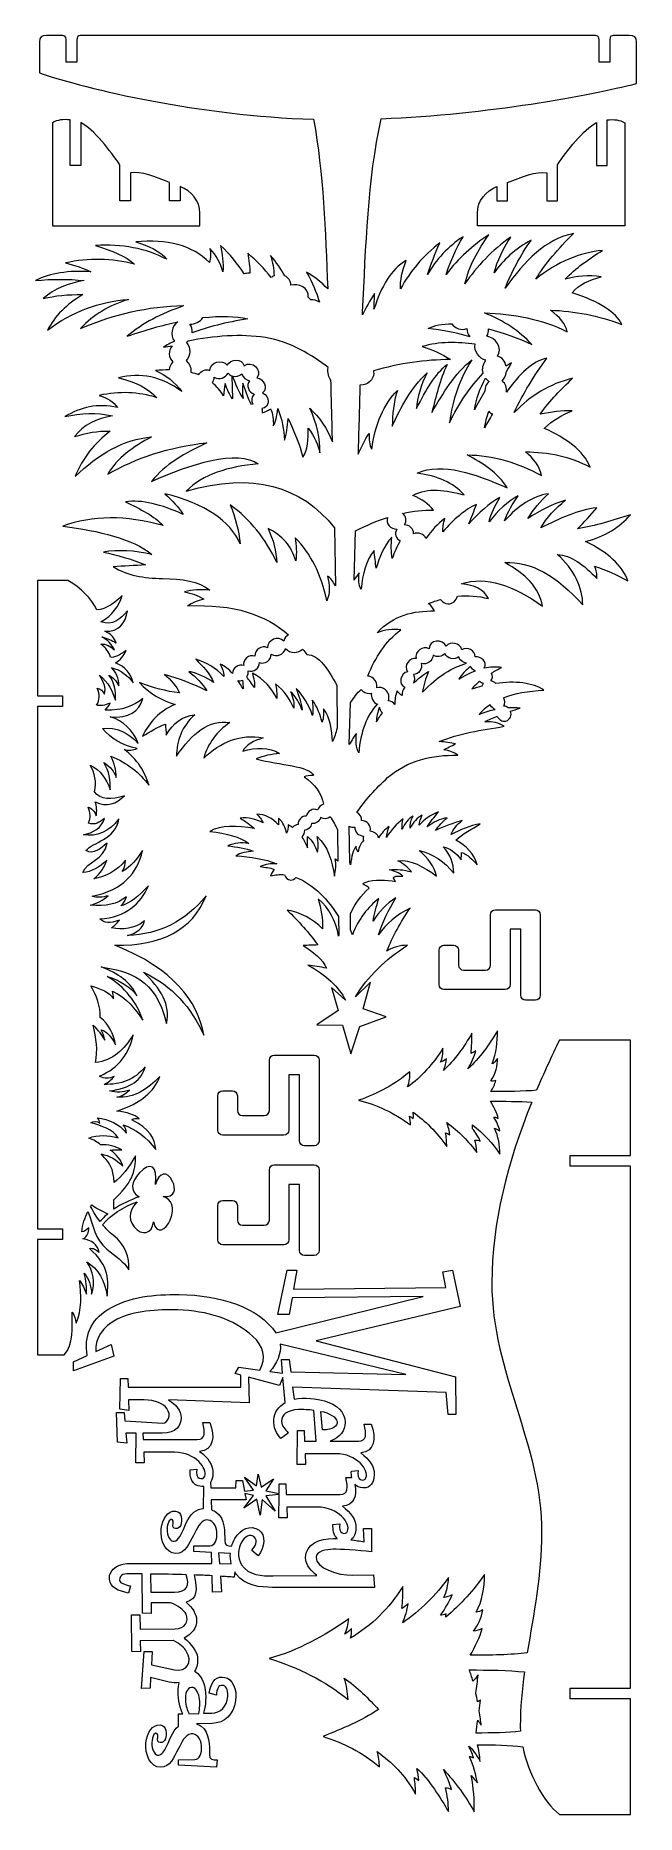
# Model space of a CAD drawing. Header units: millimetres. Extents: x -95 to 75, y -134 to 367.
import ezdxf

# ---------------------------------------------------------------- set-up
doc = ezdxf.new("R2010")
doc.units = ezdxf.units.MM
doc.header["$MEASUREMENT"] = 0
doc.layers.add('Camada 1', color=7, linetype='Continuous')

msp = doc.modelspace()

# ---------------------------------------------------------------- linework, layer by layer
at = {"layer": 'Camada 1', "color": 250, "lineweight": 18}
for points, knots in [([(-35.9405, 189.5223), (-36.2821, 191.2326), (-34.4623, 192.7862), (-32.8263, 192.2024), (-32.8263, 192.2024), (-32.92, 193.983), (-30.8809, 195.4323), (-29.2539, 194.5517), (-29.2539, 194.5517), (-29.2539, 196.7405), (-26.205, 198.1006), (-24.6416, 196.4395), (-24.6416, 196.4395), (-24.4621, 197.2828), (-23.953, 197.8721), (-23.3044, 198.2204), (-23.3044, 198.2204), (-29.7308, 203.7858), (-38.6153, 206.9698), (-51.7423, 206.3301), (-51.7423, 206.3301), (-50.4159, 207.159), (-48.9512, 207.8498), (-47.1828, 208.2368), (-47.1828, 208.2368), (-48.8401, 209.3436), (-50.6918, 209.868), (-52.5713, 210.3093), (-52.5713, 210.3093), (-50.4435, 210.8897), (-48.0946, 211.0277), (-45.5248, 210.7238), (-45.5248, 210.7238), (-48.5778, 213.3217), (-53.3032, 213.98), (-58.7888, 214.0398), (-58.7888, 214.0398), (-63.9936, 214.0968), (-68.8407, 214.9715), (-72.716, 217.3558), (-72.716, 217.3558), (-69.6763, 217.5216), (-66.6366, 217.6874), (-63.597, 217.8532), (-63.597, 217.8532), (-67.5453, 219.609), (-71.7248, 220.6311), (-75.4517, 221.5008), (-75.4517, 221.5008), (-71.3618, 222.1641), (-66.526, 221.9427), (-61.7732, 220.8376), (-61.7732, 220.8376), (-67.3584, 225.3303), (-76.5753, 227.402), (-86.809, 228.796), (-86.809, 228.796), (-78.5189, 231.8355), (-69.1235, 231.8908), (-58.623, 228.9618), (-58.623, 228.9618), (-61.0502, 231.5885), (-65.0312, 233.6327), (-69.2342, 235.5938), (-69.2342, 235.5938), (-64.6764, 236.3954), (-59.091, 234.8479), (-52.9858, 232.112), (-52.9858, 232.112), (-54.144, 234.0461), (-56.0793, 235.9805), (-58.1256, 237.915), (-58.1256, 237.915), (-46.7197, 235.1552), (-39.9082, 230.3398), (-36.9032, 223.822), (-36.9032, 223.822), (-37.4005, 227.5802), (-38.3399, 231.2277), (-39.7218, 234.7648), (-39.7218, 234.7648), (-34.1398, 230.6751), (-29.7736, 225.2588), (-26.6236, 218.5164), (-26.6236, 218.5164), (-26.8308, 221.722), (-27.5769, 224.9271), (-29.1106, 228.1328), (-29.1106, 228.1328), (-25.076, 226.1985), (-22.4784, 223.1586), (-21.318, 219.0138), (-21.318, 219.0138), (-20.9999, 221.2935), (-21.1381, 223.4212), (-21.4838, 225.48), (-21.4838, 225.48), (-17.0625, 221.1139), (-14.078, 215.2002), (-12.5306, 207.7394), (-12.5306, 207.7394), (-11.6531, 209.9431), (-11.6945, 212.278), (-12.3648, 214.703), (-12.3648, 214.703), (-11.4998, 214.2226), (-10.8022, 213.1881), (-10.1625, 212.0091), (-10.1625, 212.0091), (-10.1625, 212.0091), (-10.4249, 228.3321), (-10.4249, 228.3321), (-10.4249, 228.3321), (-19.7341, 240.1326), (-33.3696, 244.0751), (-52.1568, 238.6611), (-52.1568, 238.6611), (-47.4124, 243.3485), (-40.3486, 245.5797), (-31.8463, 246.2879), (-31.8463, 246.2879), (-37.5638, 250.5601), (-51.2663, 246.219), (-61.8561, 241.3968), (-61.8561, 241.3968), (-58.0695, 246.3713), (-52.4046, 249.3279), (-46.3538, 252.2568), (-46.3538, 252.2568), (-57.1185, 251.0645), (-66.3136, 248.0008), (-74.2082, 243.3864), (-74.2082, 243.3864), (-71.5854, 248.0026), (-67.021, 251.1808), (-61.8561, 253.9147), (-61.8561, 253.9147), (-69.7485, 253.2574), (-76.8424, 249.133), (-83.4101, 242.7232), (-83.4101, 242.7232), (-81.2777, 248.0211), (-77.8857, 252.183), (-73.545, 255.4898), (-73.545, 255.4898), (-77.0233, 255.7341), (-80.3185, 254.9704), (-83.5759, 253.9976), (-83.5759, 253.9976), (-81.0669, 257.3395), (-77.3779, 259.1081), (-72.8818, 259.8006), (-72.8818, 259.8006), (-77.2997, 260.8598), (-81.7832, 260.6732), (-86.3116, 259.6348), (-86.3116, 259.6348), (-81.8655, 262.2425), (-77.0225, 263.4611), (-71.4725, 262.2047), (-71.4725, 262.2047), (-72.5024, 263.8346), (-74.3675, 264.857), (-76.6123, 265.6036), (-76.6123, 265.6036), (-70.9821, 266.7728), (-65.5521, 266.6413), (-60.3639, 264.9404), (-60.3639, 264.9404), (-62.8176, 267.4406), (-66.2581, 269.4022), (-71.1409, 270.5776), (-71.1409, 270.5776), (-65.0203, 271.9701), (-59.079, 271.0297), (-53.4003, 266.6813), (-53.4003, 266.6813), (-55.3076, 269.3059), (-57.7669, 271.2675), (-60.7784, 272.5672), (-60.7784, 272.5672), (-59.4364, 272.7174), (-58.1556, 272.796), (-56.9361, 272.8053), (-56.9361, 272.8053), (-56.8311, 273.6533), (-56.4533, 274.4565), (-55.8524, 275.0383), (-55.8524, 275.0383), (-57.2176, 276.2619), (-57.183, 278.1551), (-56.1294, 279.5308), (-56.1294, 279.5308), (-56.7114, 279.3857), (-57.9564, 279.3167), (-58.5392, 279.1581), (-58.5392, 279.1581), (-57.8209, 279.6627), (-56.2979, 280.4374), (-55.4618, 280.9042), (-55.4618, 280.9042), (-56.7891, 282.4948), (-56.2352, 285.2183), (-54.5031, 286.301), (-54.5031, 286.301), (-58.7908, 285.3853), (-63.5259, 284.0495), (-68.7368, 282.2665), (-68.7368, 282.2665), (-64.3917, 285.9187), (-59.1463, 288.6701), (-53.1502, 290.671), (-53.1502, 290.671), (-53.0813, 290.7427), (-53.0094, 290.8121), (-52.9347, 290.8793), (-52.9347, 290.8793), (-62.89, 290.6586), (-72.5235, 288.5059), (-81.835, 284.4219), (-81.835, 284.4219), (-78.2703, 288.2975), (-73.7383, 290.964), (-68.4052, 292.629), (-68.4052, 292.629), (-76.5224, 291.9039), (-84.1906, 289.2922), (-91.2027, 283.9245), (-91.2027, 283.9245), (-89.1026, 287.9316), (-85.7865, 291.2748), (-81.2547, 293.9554), (-81.2547, 293.9554), (-85.4273, 294.0661), (-89.0748, 293.6512), (-92.3633, 292.8777), (-92.3633, 292.8777), (-89.2268, 295.6203), (-85.3029, 297.1814), (-80.8402, 297.9346), (-80.8402, 297.9346), (-85.3996, 298.377), (-89.9591, 298.3767), (-94.5187, 297.9346), (-94.5187, 297.9346), (-90.4289, 299.9796), (-85.2337, 300.8084), (-78.9335, 300.4216), (-78.9335, 300.4216), (-80.9214, 301.3893), (-83.492, 302.1628), (-86.1458, 302.9086), (-86.1458, 302.9086), (-79.5449, 304.2698), (-73.044, 304.2279), (-66.6643, 302.4941), (-66.6643, 302.4941), (-69.113, 304.7877), (-73.0299, 306.3903), (-77.69, 307.7997), (-77.69, 307.7997), (-70.2013, 308.2695), (-63.4864, 306.9706), (-57.5453, 303.9034), (-57.5453, 303.9034), (-59.6037, 306.2799), (-62.7262, 307.7445), (-66.3327, 308.7945), (-66.3327, 308.7945), (-57.4969, 309.6443), (-50.4641, 307.8893), (-45.6077, 302.9915), (-45.6077, 302.9915), (-45.136, 304.3182), (-45.2473, 305.6443), (-45.4419, 306.9707), (-45.4419, 306.9707), (-43.6387, 305.0226), (-42.4919, 302.8117), (-41.7943, 300.4216), (-41.7943, 300.4216), (-41.5991, 302.8811), (-41.9866, 305.3402), (-42.4575, 307.7997), (-42.4575, 307.7997), (-39.83, 305.3731), (-37.6634, 302.6692), (-35.7944, 299.7875), (-35.7944, 299.7875), (-35.3832, 299.9292), (-34.9363, 300.0071), (-34.4692, 300.0071), (-34.4692, 300.0071), (-34.3827, 300.0073), (-34.2972, 300.0041), (-34.2122, 299.9989), (-34.2122, 299.9989), (-34.1704, 301.7818), (-34.4673, 303.6997), (-34.8307, 305.6443), (-34.8307, 305.6443), (-32.3952, 303.5046), (-30.1455, 301.2407), (-28.2096, 298.7682), (-28.2096, 298.7682), (-27.972, 298.9747), (-27.6994, 299.1485), (-27.4001, 299.283), (-27.4001, 299.283), (-27.437, 301.1825), (-27.8401, 303.0817), (-28.3645, 304.9811), (-28.3645, 304.9811), (-26.7795, 303.0716), (-25.4757, 301.1617), (-24.4034, 299.2521), (-24.4034, 299.2521), (-23.3736, 298.7627), (-22.6345, 297.7576), (-22.6787, 296.5875), (-22.6787, 296.5875), (-20.5036, 297.2717), (-17.6018, 295.881), (-17.7839, 293.2931), (-17.7839, 293.2931), (-17.55, 293.0406), (-17.3172, 292.7922), (-17.0844, 292.5445), (-17.0844, 292.5445), (-16.213, 292.5667), (-15.3391, 292.3143), (-14.6345, 291.7951), (-14.6345, 291.7951), (-15.4426, 294.7741), (-16.609, 297.2194), (-18.2507, 300.2558), (-18.2507, 300.2558), (-16.0883, 299.0648), (-14.0987, 297.4764), (-12.3164, 295.6108), (-12.3164, 295.6108), (-12.9445, 311.8854), (-13.535, 327.9594), (-16.2755, 343.328), (-16.2755, 343.328), (-48.4098, 344.2958), (-79.8483, 351.7555), (-93.4381, 356.3869), (-93.4381, 356.3869), (-93.4381, 356.3869), (-93.4381, 365.0504), (-93.4381, 365.0504), (-93.4381, 365.0504), (-93.4381, 366.4557), (-92.8428, 366.8869), (-91.4381, 366.8869), (-91.4381, 366.8869), (-91.4381, 366.8869), (-86.9381, 366.8871), (-86.9381, 366.8871), (-86.9381, 366.8871), (-86.4412, 366.8871), (-85.9381, 366.7779), (-85.9381, 365.781), (-85.9381, 365.781), (-85.9381, 365.781), (-85.9381, 359.387), (-85.9381, 359.387), (-85.9381, 359.387), (-85.9381, 359.387), (-82.9381, 359.387), (-82.9381, 359.387), (-82.9381, 359.387), (-82.9381, 359.387), (-82.9381, 365.6187), (-82.9381, 365.6187), (-82.9381, 365.6187), (-82.9381, 366.6573), (-82.4763, 366.8869), (-81.9381, 366.8869), (-81.9381, 366.8869), (-81.9381, 366.8869), (63.0623, 366.8871), (63.0623, 366.8871), (63.0623, 366.8871), (63.6005, 366.8871), (64.0623, 366.657), (64.0623, 365.6186), (64.0623, 365.6186), (64.0623, 365.6186), (64.0624, 359.387), (64.0624, 359.387), (64.0624, 359.387), (64.0624, 359.387), (67.0624, 359.387), (67.0624, 359.387), (67.0624, 359.387), (67.0624, 359.387), (67.0624, 365.781), (67.0624, 365.781), (67.0624, 365.781), (67.0624, 366.778), (67.5654, 366.8869), (68.0623, 366.8869), (68.0623, 366.8869), (68.0623, 366.8869), (72.5623, 366.8871), (72.5623, 366.8871), (72.5623, 366.8871), (73.9671, 366.8871), (74.5623, 366.4554), (74.5623, 365.0502), (74.5623, 365.0502), (74.5623, 365.0502), (74.5623, 353.387), (74.5623, 353.387), (74.5623, 353.387), (61.1572, 350.0168), (32.8488, 344.6883), (2.7418, 343.4749), (2.7418, 343.4749), (-1.1228, 326.0038), (-1.5452, 307.6186), (-2.4963, 289.061), (-2.4963, 289.061), (-2.5101, 288.7924), (-2.5237, 288.5204), (-2.5372, 288.2466), (-2.5372, 288.2466), (-1.5734, 290.249), (-0.4466, 292.2514), (0.8769, 294.2536), (0.8769, 294.2536), (0.8213, 292.7822), (0.7658, 291.3103), (0.7103, 289.8387), (0.7103, 289.8387), (2.6955, 296.2946), (5.5832, 301.1258), (9.79, 303.5832), (9.79, 303.5832), (8.6791, 300.6261), (7.9848, 297.8771), (8.2073, 295.5864), (8.2073, 295.5864), (10.826, 300.588), (14.5848, 304.829), (19.2029, 308.4979), (19.2029, 308.4979), (17.87, 305.4298), (16.6759, 302.4307), (15.7876, 299.5848), (15.7876, 299.5848), (18.231, 303.9166), (21.5631, 307.4704), (25.7836, 310.2472), (25.7836, 310.2472), (23.9091, 307.0126), (22.2431, 303.5693), (21.0355, 299.6681), (21.0355, 299.6681), (24.4437, 304.215), (28.5116, 307.8383), (33.0307, 310.8303), (33.0307, 310.8303), (30.0314, 306.5963), (27.5045, 302.1255), (26.2834, 297.0025), (26.2834, 297.0025), (29.7818, 301.9937), (33.919, 306.5056), (39.1949, 310.1639), (39.1949, 310.1639), (36.9735, 306.8042), (35.4185, 303.4443), (34.5301, 300.0846), (34.5301, 300.0846), (37.0013, 303.7221), (40.4721, 306.8041), (44.9426, 309.3309), (44.9426, 309.3309), (41.7818, 304.8881), (39.44, 300.1955), (37.6122, 295.753), (37.6122, 295.753), (43.1546, 303.4804), (49.0897, 309.6584), (56.8545, 311.1635), (56.8545, 311.1635), (52.6477, 306.9844), (48.9268, 302.7362), (46.2754, 298.3354), (46.2754, 298.3354), (52.4044, 303.2784), (58.6666, 305.6927), (65.0179, 306.4154), (65.0179, 306.4154), (61.1847, 303.9729), (57.4631, 301.4467), (54.5221, 298.3354), (54.5221, 298.3354), (57.7013, 299.1822), (61.0611, 299.4874), (64.6847, 299.0017), (64.6847, 299.0017), (61.2554, 298.0857), (58.312, 296.7528), (56.438, 294.5035), (56.438, 294.5035), (64.2127, 291.977), (68.8775, 289.0057), (70.4324, 285.5904), (70.4324, 285.5904), (63.8516, 288.034), (57.1599, 289.3667), (50.3571, 289.5888), (50.3571, 289.5888), (53.0505, 287.6729), (54.6331, 285.6459), (55.1052, 283.508), (55.1052, 283.508), (47.8444, 287.2192), (39.9307, 288.4616), (31.7812, 288.8391), (31.7812, 288.8391), (37.1921, 286.6211), (41.6973, 283.6987), (45.1092, 279.926), (45.1092, 279.926), (41.3772, 281.6963), (37.1289, 283.2523), (32.9594, 284.3134), (32.9594, 284.3134), (33.0308, 283.618), (32.8771, 282.8893), (32.4229, 282.2335), (32.4229, 282.2335), (34.9499, 282.0158), (37.0443, 278.8908), (35.4259, 276.6044), (35.4259, 276.6044), (36.806, 276.2691), (37.6356, 275.2038), (37.8733, 273.8447), (37.8733, 273.8447), (38.3453, 274.2398), (38.9531, 274.4504), (39.4477, 274.8055), (39.4477, 274.8055), (38.9586, 273.9874), (38.4772, 273.1529), (38.0083, 272.3068), (38.0083, 272.3068), (37.8168, 271.0906), (37.2487, 270.2339), (36.7503, 269.6223), (36.7503, 269.6223), (37.7718, 268.9416), (38.158, 267.707), (38.0157, 266.4988), (38.0157, 266.4988), (41.5844, 271.5534), (45.2948, 275.2621), (49.3128, 276.049), (49.3128, 276.049), (45.7548, 271.1716), (42.646, 266.1146), (40.1938, 260.7954), (40.1938, 260.7954), (44.7326, 265.4514), (50.0795, 268.8504), (56.608, 270.4118), (56.608, 270.4118), (53.4017, 267.3733), (50.251, 264.224), (47.489, 260.298), (47.489, 260.298), (50.5839, 260.9614), (53.5683, 261.2928), (56.4422, 261.2928), (56.4422, 261.2928), (53.5749, 259.9944), (50.8528, 258.5024), (48.6496, 256.3188), (48.6496, 256.3188), (54.7333, 253.5111), (59.7009, 250.1744), (61.582, 245.376), (61.582, 245.376), (55.9046, 248.4092), (49.7161, 249.7144), (43.344, 249.6868), (43.344, 249.6868), (45.6101, 247.8629), (47.3233, 245.7628), (47.8206, 243.0548), (47.8206, 243.0548), (41.1782, 246.7025), (34.2352, 248.7471), (26.9298, 248.8578), (26.9298, 248.8578), (31.3536, 246.5118), (35.5555, 243.9161), (38.2042, 239.573), (38.2042, 239.573), (29.0967, 243.5614), (20.1666, 246.8395), (12.8368, 243.718), (12.8368, 243.718), (18.5015, 242.9167), (23.0886, 241.0374), (26.1008, 237.5834), (26.1008, 237.5834), (20.9728, 238.8872), (15.9143, 239.8954), (11.6762, 237.4176), (11.6762, 237.4176), (14.1631, 236.3674), (16.0974, 234.9857), (17.4792, 233.2726), (17.4792, 233.2726), (14.655, 233.3343), (11.7537, 233.0422), (8.7756, 232.3965), (8.7756, 232.3965), (9.7555, 231.6036), (9.9933, 230.2077), (9.3059, 229.1488), (9.3059, 229.1488), (10.6595, 229.1624), (11.897, 228.0855), (11.8369, 226.6656), (11.8369, 226.6656), (13.1459, 227.1363), (14.7816, 226.6306), (15.3439, 225.3026), (15.3439, 225.3026), (16.8628, 227.5098), (18.575, 229.4591), (20.6294, 230.9514), (20.6294, 230.9514), (20.3011, 229.618), (20.0491, 228.3328), (20.0491, 227.2209), (20.0491, 227.2209), (23.0266, 230.5929), (26.1629, 233.3287), (29.5826, 234.9306), (29.5826, 234.9306), (28.8641, 233.1069), (28.1456, 231.283), (27.4272, 229.4592), (27.4272, 229.4592), (30.2233, 232.6025), (33.1146, 235.1291), (36.1317, 236.8373), (36.1317, 236.8373), (34.8044, 234.6543), (33.5878, 232.4439), (33.1473, 230.0395), (33.1473, 230.0395), (35.5447, 233.144), (38.2114, 235.6653), (41.2715, 237.3347), (41.2715, 237.3347), (39.7103, 235.1308), (38.3565, 232.8233), (37.4581, 230.2882), (37.4581, 230.2882), (41.2649, 234.4865), (45.3409, 237.2495), (49.8102, 237.915), (49.8102, 237.915), (47.5445, 235.8146), (45.6102, 233.4934), (44.0072, 230.9514), (44.0072, 230.9514), (47.4371, 233.2004), (50.9672, 234.9482), (54.6184, 236.0912), (54.6184, 236.0912), (51.7582, 233.7187), (49.1882, 231.2249), (47.6548, 228.2986), (47.6548, 228.2986), (52.9455, 230.9489), (58.2256, 233.394), (63.4058, 233.9358), (63.4058, 233.9358), (61.7372, 232.0066), (59.8652, 229.8268), (57.976, 228.0082), (57.976, 228.0082), (62.9533, 228.8713), (67.9893, 230.4191), (72.8564, 231.9462), (72.8564, 231.9462), (69.8465, 228.5258), (65.8049, 225.9143), (60.2556, 224.4852), (60.2556, 224.4852), (66.442, 221.413), (70.6435, 217.7735), (72.1932, 213.3766), (72.1932, 213.3766), (69.043, 214.9882), (65.8927, 216.5787), (62.7426, 217.5216), (62.7426, 217.5216), (63.3363, 216.4231), (63.4746, 215.2488), (63.4058, 214.0398), (63.4058, 214.0398), (59.8029, 217.9566), (56.1206, 220.5641), (52.2972, 220.8376), (52.2972, 220.8376), (57.0848, 216.5856), (59.4286, 211.3139), (59.468, 206.6196), (59.468, 206.6196), (52.1727, 214.7727), (44.8361, 219.0475), (37.541, 218.5164), (37.541, 218.5164), (43.3038, 215.4636), (47.1377, 211.5123), (48.1522, 206.2472), (48.1522, 206.2472), (39.9364, 212.1487), (32.2453, 214.8155), (25.3547, 212.5476), (25.3547, 212.5476), (28.9921, 212.2353), (31.5792, 210.9226), (32.8986, 208.4026), (32.8986, 208.4026), (30.0427, 209.1428), (27.1411, 209.3648), (24.1941, 209.0698), (24.1941, 209.0698), (23.9009, 207.8284), (22.8615, 206.9104), (21.6242, 206.9104), (21.6242, 206.9104), (20.7175, 206.9106), (19.9166, 207.4035), (19.4381, 208.1557), (19.4381, 208.1557), (18.3216, 207.8401), (17.1991, 207.4529), (16.0699, 206.9933), (16.0699, 206.9933), (16.788, 206.4681), (17.3407, 205.7772), (17.7279, 204.9208), (17.7279, 204.9208), (11.8898, 204.9441), (6.2937, 203.8536), (1.5624, 198.7862), (1.5624, 198.7862), (3.8007, 199.5462), (6.039, 199.9606), (8.2773, 199.6152), (8.2773, 199.6152), (3.963, 196.3755), (1.0585, 191.8547), (-1.025, 186.5874), (-1.025, 186.5874), (-0.479, 186.5445), (0.076, 186.3271), (0.5467, 185.9322), (0.5467, 185.9322), (1.3787, 185.2343), (1.71, 184.1805), (1.4676, 183.2814), (1.4676, 183.2814), (2.2597, 183.5221), (3.2034, 183.3387), (3.9403, 182.7204), (3.9403, 182.7204), (4.9071, 181.9092), (5.1979, 180.6182), (4.6981, 179.6473), (4.6981, 179.6473), (5.4309, 179.5949), (6.1149, 179.1949), (6.5474, 178.6077), (6.5474, 178.6077), (6.5668, 179.857), (6.7418, 181.1254), (7.214, 182.4314), (7.214, 182.4314), (7.6595, 181.8493), (8.124, 181.3545), (8.6402, 181.0902), (8.6402, 181.0902), (8.4736, 181.9352), (8.7877, 182.8562), (9.4307, 183.4254), (9.4307, 183.4254), (7.3847, 184.176), (8.1774, 187.5567), (10.1474, 187.8078), (10.1474, 187.8078), (9.0129, 189.4411), (10.6252, 191.9918), (12.6127, 191.4953), (12.6127, 191.4953), (12.0404, 193.5018), (14.4825, 195.192), (16.2323, 194.2847), (16.2323, 194.2847), (16.1945, 196.8716), (20.1125, 197.1721), (20.9937, 194.9845), (20.9937, 194.9845), (22.2043, 196.4734), (25.0137, 195.9975), (25.4055, 194.0122), (25.4055, 194.0122), (26.9032, 194.9706), (29.3011, 193.8276), (29.1838, 191.9672), (29.1838, 191.9672), (30.8272, 192.3086), (32.7097, 190.5249), (31.7526, 188.8668), (31.7526, 188.8668), (31.7365, 188.8391), (31.7197, 188.8117), (31.7024, 188.7851), (31.7024, 188.7851), (31.7024, 188.7851), (31.7437, 188.7825), (31.7437, 188.7825), (31.7437, 188.7825), (33.347, 189.1135), (34.9681, 189.1975), (36.6084, 189.0086), (36.6084, 189.0086), (35.6488, 188.499), (34.7056, 187.9777), (33.7982, 187.4313), (33.7982, 187.4313), (34.1629, 186.7263), (34.1358, 185.861), (33.6312, 185.2353), (33.6312, 185.2353), (34.1511, 185.1408), (34.6394, 184.8796), (35.009, 184.5026), (35.009, 184.5026), (40.4231, 185.2486), (45.4437, 184.7738), (48.5448, 182.5938), (48.5448, 182.5938), (44.1083, 182.4647), (40.2832, 181.7078), (37.1465, 180.4491), (37.1465, 180.4491), (37.1465, 180.4491), (37.1589, 180.4279), (37.1589, 180.4279), (37.1589, 180.4279), (37.5869, 179.6814), (37.6037, 178.8212), (37.2744, 178.1575), (37.2744, 178.1575), (37.7201, 178.1324), (38.1473, 177.9486), (38.4925, 177.648), (38.4925, 177.648), (39.5812, 177.6917), (40.6858, 177.6617), (41.8052, 177.5594), (41.8052, 177.5594), (40.918, 177.266), (40.0302, 176.973), (39.1482, 176.6725), (39.1482, 176.6725), (39.5291, 175.5773), (39.0311, 174.2383), (37.8309, 173.9319), (37.8309, 173.9319), (36.8334, 173.6773), (35.7918, 174.2869), (35.4091, 175.3109), (35.4091, 175.3109), (34.2052, 174.8336), (33.0295, 174.3182), (31.8988, 173.743), (31.8988, 173.743), (34.0437, 173.7836), (35.952, 173.4858), (37.3392, 172.4438), (37.3392, 172.4438), (31.0376, 171.3417), (24.5742, 170.4936), (19.0692, 168.1402), (19.0692, 168.1402), (20.6935, 168.0051), (22.2906, 167.8428), (23.6976, 167.4906), (23.6976, 167.4906), (22.4524, 166.9762), (21.1803, 166.2995), (20.3684, 165.7854), (20.3684, 165.7854), (22.0208, 165.6515), (23.2655, 165.1097), (24.266, 164.3238), (24.266, 164.3238), (17.0254, 164.392), (10.2586, 162.9034), (4.5344, 157.9902), (4.5344, 157.9902), (1.1962, 154.9188), (-1.7405, 151.6753), (-4.1306, 148.1892), (-4.1306, 148.1892), (-3.2154, 147.7324), (-2.6787, 146.8082), (-2.7746, 145.8968), (-2.7746, 145.8968), (-1.273, 145.9363), (0.0907, 144.4166), (-0.3821, 142.908), (-0.3821, 142.908), (0.7257, 142.9125), (1.7441, 142.0961), (1.9944, 141.0205), (1.9944, 141.0205), (2.8109, 142.3013), (3.7597, 143.4234), (4.9404, 144.2674), (4.9404, 144.2674), (4.5987, 143.1897), (4.3347, 142.151), (4.2096, 141.1818), (4.2096, 141.1818), (5.5831, 143.2576), (7.1124, 145.0606), (8.9192, 146.3786), (8.9192, 146.3786), (8.7027, 145.4043), (8.5944, 144.4298), (8.5944, 143.4554), (8.5944, 143.4554), (9.3658, 145.1269), (10.34, 146.4937), (11.7612, 147.1906), (11.7612, 147.1906), (11.1285, 146.2213), (10.851, 145.0742), (10.868, 143.7802), (10.868, 143.7802), (11.7679, 145.3773), (12.8369, 146.7034), (14.2784, 147.4342), (14.2784, 147.4342), (13.7844, 146.4868), (13.5271, 145.5394), (13.4664, 144.5922), (13.4664, 144.5922), (14.8533, 146.2163), (16.5449, 147.5695), (18.9068, 148.3274), (18.9068, 148.3274), (17.6345, 146.8725), (16.4976, 145.4513), (15.6588, 144.105), (15.6588, 144.105), (17.3469, 145.4346), (19.2211, 146.3478), (21.3428, 146.7034), (21.3428, 146.7034), (20.0434, 145.6073), (18.8795, 144.4432), (18.0136, 143.1306), (18.0136, 143.1306), (20.4768, 144.2674), (22.9938, 145.1875), (25.5652, 145.8914), (25.5652, 145.8914), (24.0832, 144.8899), (22.9056, 143.3876), (22.3984, 141.9532), (22.3984, 141.9532), (24.9747, 143.2659), (27.6983, 144.5515), (30.5996, 144.9982), (30.5996, 144.9982), (28.3261, 143.5231), (25.6058, 142.1291), (23.7382, 140.4104), (23.7382, 140.4104), (26.7527, 138.8066), (28.83, 136.587), (29.7876, 133.4678), (29.7876, 133.4678), (28.4144, 134.8337), (27.1565, 136.4016), (25.3216, 136.9594), (25.3216, 136.9594), (25.3625, 136.1877), (25.3081, 135.511), (25.2404, 134.8482), (25.2404, 134.8482), (23.7374, 137.0001), (22.0337, 138.0826), (20.206, 138.5022), (20.206, 138.5022), (22.2732, 136.3351), (23.0919, 133.8212), (23.2104, 131.113), (23.2104, 131.113), (20.5512, 134.2666), (17.4519, 136.6754), (13.3852, 137.4466), (13.3852, 137.4466), (16.0105, 135.2812), (17.6616, 132.8992), (18.3384, 130.301), (18.3384, 130.301), (14.669, 132.9224), (11.0182, 135.0214), (7.4576, 134.6046), (7.4576, 134.6046), (9.0343, 133.6776), (10.3468, 132.6624), (11.274, 131.519), (11.274, 131.519), (9.0882, 132.0637), (6.9905, 132.3004), (5.0216, 132.0874), (5.0216, 132.0874), (6.4357, 131.729), (7.7484, 131.2009), (8.838, 130.301), (8.838, 130.301), (7.9989, 130.1929), (6.9943, 130.488), (6.3208, 129.9762), (6.3208, 129.9762), (5.9728, 129.7118), (6.6456, 129.1642), (6.808, 128.7582), (6.808, 128.7582), (4.169, 129.1509), (0.8889, 129.5104), (-1.7992, 128.5146), (-1.7992, 128.5146), (-3.486, 127.89), (-1.1226, 127.8108), (-0.6624, 126.8906), (-0.6624, 126.8906), (-2.92, 124.9255), (-4.6315, 122.4747), (-5.915, 119.6436), (-5.915, 119.6436), (-5.915, 119.6436), (-5.8512, 115.1352), (-5.8512, 115.1352), (-5.8512, 115.1352), (-5.8512, 115.1352), (-5.372, 113.7362), (-5.372, 113.7362), (-5.372, 113.7362), (-3.5721, 118.2969), (-1.0009, 121.5719), (2.0984, 123.9674), (2.0984, 123.9674), (1.3674, 121.7616), (0.7719, 119.623), (0.4744, 117.6338), (0.4744, 117.6338), (2.0713, 120.3404), (4.2094, 122.5056), (6.8892, 124.1298), (6.8892, 124.1298), (4.8051, 120.7734), (3.1538, 117.3088), (1.936, 113.7362), (1.936, 113.7362), (4.1012, 116.7608), (6.9701, 119.3456), (10.868, 121.2878), (10.868, 121.2878), (8.2119, 117.2549), (5.945, 113.2218), (4.372, 109.189), (4.372, 109.189), (6.077, 110.2987), (7.9986, 110.7856), (10.1372, 110.813), (10.1372, 110.813), (3.8495, 106.8201), (-1.0373, 101.9711), (-4.5232, 96.2663), (-4.5232, 96.2663), (-4.5232, 96.2663), (-0.2564, 100.4195), (-0.2564, 100.4195), (-0.2564, 100.4195), (-0.2564, 100.4195), (-2.3241, 92.8783), (-2.3241, 92.8783), (-2.3241, 92.8783), (-2.3241, 92.8783), (4.1624, 90.6661), (4.1624, 90.6661), (4.1624, 90.6661), (4.1624, 90.6661), (-3.2913, 87.9231), (-3.2913, 87.9231), (-3.2913, 87.9231), (-3.2913, 87.9231), (-5.778, 80.2819), (-5.778, 80.2819), (-5.778, 80.2819), (-5.778, 80.2819), (-8.1208, 88.3243), (-8.1208, 88.3243), (-8.1208, 88.3243), (-8.1208, 88.3243), (-15.3688, 88.3993), (-15.3688, 88.3993), (-15.3688, 88.3993), (-15.3688, 88.3993), (-9.3281, 92.4687), (-9.3281, 92.4687), (-9.3281, 92.4687), (-9.3281, 92.4687), (-11.2184, 98.9578), (-11.2184, 98.9578), (-11.2184, 98.9578), (-11.2184, 98.9578), (-7.2596, 95.329), (-7.2596, 95.329), (-7.2596, 95.329), (-9.2836, 99.1531), (-12.7417, 102.4748), (-17.8768, 105.2102), (-17.8768, 105.2102), (-16.1444, 105.0074), (-14.4121, 104.7364), (-12.68, 104.317), (-12.68, 104.317), (-13.505, 106.8207), (-16.5366, 108.9589), (-19.176, 110.7318), (-19.176, 110.7318), (-17.8226, 110.7861), (-16.4693, 110.84), (-15.116, 110.8942), (-15.116, 110.8942), (-17.5112, 114.2877), (-20.4614, 117.5424), (-23.7232, 120.7194), (-23.7232, 120.7194), (-19.9744, 120.0088), (-16.6181, 118.317), (-13.7356, 115.4414), (-13.7356, 115.4414), (-13.6542, 118.2562), (-14.1684, 121.0711), (-14.9536, 123.8862), (-14.9536, 123.8862), (-11.9052, 121.1288), (-9.9359, 117.6845), (-9.2696, 113.4114), (-9.2696, 113.4114), (-9.2696, 113.4114), (-9.2241, 113.564), (-9.2241, 113.564), (-9.2241, 113.564), (-9.2241, 113.564), (-9.2654, 118.9286), (-9.2654, 118.9286), (-9.2654, 118.9286), (-12.014, 123.337), (-16.2803, 128.0728), (-21.2817, 129.9078), (-21.2817, 129.9078), (-21.6312, 129.4519), (-22.1409, 129.1642), (-22.7082, 129.1642), (-22.7082, 129.1642), (-23.5419, 129.1644), (-24.2506, 129.7851), (-24.5103, 130.6495), (-24.5103, 130.6495), (-25.7697, 130.7642), (-27.0617, 130.6746), (-28.3755, 130.337), (-28.3755, 130.337), (-28.132, 130.8787), (-27.8207, 131.6637), (-27.3599, 132.2056), (-27.3599, 132.2056), (-28.5448, 132.6457), (-29.8989, 132.7134), (-31.3005, 132.937), (-31.3005, 132.937), (-29.9123, 133.6342), (-28.3008, 133.8102), (-26.588, 133.7495), (-26.588, 133.7495), (-30.0149, 135.1199), (-34.0445, 135.633), (-38.1255, 136.0245), (-38.1255, 136.0245), (-36.8556, 136.7538), (-35.1698, 137.1363), (-33.2505, 137.3245), (-33.2505, 137.3245), (-35.4509, 138.0557), (-37.8748, 138.4889), (-40.4005, 138.787), (-40.4005, 138.787), (-38.6534, 139.5619), (-36.7304, 139.8528), (-34.5505, 139.437), (-34.5505, 139.437), (-36.7636, 141.3468), (-40.8399, 142.2404), (-45.438, 142.8495), (-45.438, 142.8495), (-42.3944, 144.6859), (-37.9188, 144.5336), (-32.9255, 143.662), (-32.9255, 143.662), (-34.0494, 144.752), (-35.4307, 145.7133), (-36.988, 146.587), (-36.988, 146.587), (-34.6385, 146.8846), (-32.5124, 146.2888), (-30.488, 145.287), (-30.488, 145.287), (-30.9416, 146.1943), (-31.4968, 147.0336), (-32.2755, 147.7245), (-32.2755, 147.7245), (-29.8711, 147.7091), (-27.9135, 146.5025), (-26.1592, 144.7546), (-26.1592, 144.7546), (-26.0912, 145.418), (-26.1184, 145.9861), (-26.1592, 146.541), (-26.1592, 146.541), (-24.792, 145.3434), (-24.1695, 143.9223), (-23.8856, 142.3998), (-23.8856, 142.3998), (-23.5336, 143.0494), (-23.3982, 143.8071), (-23.4796, 144.6734), (-23.4796, 144.6734), (-23.0253, 144.4355), (-22.6073, 144.1832), (-22.2219, 143.9178), (-22.2219, 143.9178), (-21.8244, 144.4726), (-21.2146, 144.7884), (-20.6098, 144.7954), (-20.6098, 144.7954), (-20.7264, 146.0409), (-19.6393, 147.3052), (-18.3292, 147.1222), (-18.3292, 147.1222), (-18.1485, 148.5309), (-16.5085, 149.5667), (-15.1851, 148.8728), (-15.1851, 148.8728), (-14.9654, 149.6755), (-14.2793, 150.2778), (-13.4879, 150.4829), (-13.4879, 150.4829), (-14.0465, 153.6529), (-15.9933, 156.1746), (-18.9324, 158.2338), (-18.9324, 158.2338), (-18.3367, 158.5043), (-17.4705, 158.6124), (-16.334, 158.5586), (-16.334, 158.5586), (-17.4051, 161.4007), (-25.788, 161.436), (-32.4116, 163.2682), (-32.4116, 163.2682), (-30.4627, 164.1479), (-28.2162, 164.5809), (-25.8344, 164.811), (-25.8344, 164.811), (-28.8604, 166.7185), (-32.4434, 166.4779), (-36.228, 165.4606), (-36.228, 165.4606), (-35.2455, 167.2693), (-33.0699, 168.3619), (-30.4628, 169.1958), (-30.4628, 169.1958), (-36.9857, 170.4396), (-42.3991, 168.0066), (-47.19, 163.5118), (-47.19, 163.5118), (-46.0378, 167.6785), (-43.524, 170.9567), (-39.882, 173.4994), (-39.882, 173.4994), (-45.61, 174.477), (-50.4751, 170.4928), (-54.904, 163.999), (-54.904, 163.999), (-54.7352, 168.3704), (-53.4494, 172.4033), (-49.7072, 175.6918), (-49.7072, 175.6918), (-53.1988, 175.2858), (-55.8784, 173.3639), (-57.746, 169.9266), (-57.746, 169.9266), (-57.8272, 170.9823), (-57.9084, 172.0378), (-57.9896, 173.0934), (-57.9896, 173.0934), (-60.1278, 172.2072), (-62.266, 171.0025), (-64.4044, 169.683), (-64.4044, 169.683), (-62.5131, 173.6753), (-59.6101, 176.7878), (-55.2288, 178.615), (-55.2288, 178.615), (-59.1263, 179.6977), (-62.4825, 181.7546), (-65.2976, 184.7862), (-65.2976, 184.7862), (-61.5352, 183.3043), (-57.7729, 182.2621), (-54.0108, 181.863), (-54.0108, 181.863), (-54.9307, 183.8389), (-56.4466, 185.5169), (-58.2332, 187.0598), (-58.2332, 187.0598), (-54.2543, 185.8782), (-50.2755, 184.3708), (-46.2968, 182.4314), (-46.2968, 182.4314), (-47.6231, 184.4613), (-49.3282, 186.2747), (-51.4124, 187.8718), (-51.4124, 187.8718), (-48.8816, 187.3), (-46.5267, 186.3323), (-44.4292, 184.7862), (-44.4292, 184.7862), (-45.4558, 187.4524), (-47.5298, 189.3603), (-49.4636, 191.3634), (-49.4636, 191.3634), (-46.4117, 190.45), (-43.9215, 188.8259), (-41.506, 186.4914), (-41.506, 186.4914), (-41.6412, 187.7094), (-41.993, 188.8731), (-42.5616, 189.983), (-42.5616, 189.983), (-41.2358, 189.3671), (-40.1203, 188.4354), (-39.1307, 187.3152), (-39.1307, 187.3152), (-39.0957, 188.8667), (-37.4258, 190.0849), (-35.9405, 189.5223)], [0, 0, 0, 0, 0.00289017, 0.00289017, 0.00289017, 0.00289017, 0.00578035, 0.00578035, 0.00578035, 0.00578035, 0.00867052, 0.00867052, 0.00867052, 0.00867052, 0.01156069, 0.01156069, 0.01156069, 0.01156069, 0.01445087, 0.01445087, 0.01445087, 0.01445087, 0.01734104, 0.01734104, 0.01734104, 0.01734104, 0.02023121, 0.02023121, 0.02023121, 0.02023121, 0.02312139, 0.02312139, 0.02312139, 0.02312139, 0.02601156, 0.02601156, 0.02601156, 0.02601156, 0.02890173, 0.02890173, 0.02890173, 0.02890173, 0.03179191, 0.03179191, 0.03179191, 0.03179191, 0.03468208, 0.03468208, 0.03468208, 0.03468208, 0.03757225, 0.03757225, 0.03757225, 0.03757225, 0.04046243, 0.04046243, 0.04046243, 0.04046243, 0.0433526, 0.0433526, 0.0433526, 0.0433526, 0.04624277, 0.04624277, 0.04624277, 0.04624277, 0.04913295, 0.04913295, 0.04913295, 0.04913295, 0.05202312, 0.05202312, 0.05202312, 0.05202312, 0.05491329, 0.05491329, 0.05491329, 0.05491329, 0.05780347, 0.05780347, 0.05780347, 0.05780347, 0.06069364, 0.06069364, 0.06069364, 0.06069364, 0.06358382, 0.06358382, 0.06358382, 0.06358382, 0.06647399, 0.06647399, 0.06647399, 0.06647399, 0.06936416, 0.06936416, 0.06936416, 0.06936416, 0.07225434, 0.07225434, 0.07225434, 0.07225434, 0.07514451, 0.07514451, 0.07514451, 0.07514451, 0.07803468, 0.07803468, 0.07803468, 0.07803468, 0.08092486, 0.08092486, 0.08092486, 0.08092486, 0.08381503, 0.08381503, 0.08381503, 0.08381503, 0.0867052, 0.0867052, 0.0867052, 0.0867052, 0.08959538, 0.08959538, 0.08959538, 0.08959538, 0.09248555, 0.09248555, 0.09248555, 0.09248555, 0.09537572, 0.09537572, 0.09537572, 0.09537572, 0.0982659, 0.0982659, 0.0982659, 0.0982659, 0.10115607, 0.10115607, 0.10115607, 0.10115607, 0.10404624, 0.10404624, 0.10404624, 0.10404624, 0.10693642, 0.10693642, 0.10693642, 0.10693642, 0.10982659, 0.10982659, 0.10982659, 0.10982659, 0.11271676, 0.11271676, 0.11271676, 0.11271676, 0.11560694, 0.11560694, 0.11560694, 0.11560694, 0.11849711, 0.11849711, 0.11849711, 0.11849711, 0.12138728, 0.12138728, 0.12138728, 0.12138728, 0.12427746, 0.12427746, 0.12427746, 0.12427746, 0.12716763, 0.12716763, 0.12716763, 0.12716763, 0.1300578, 0.1300578, 0.1300578, 0.1300578, 0.13294798, 0.13294798, 0.13294798, 0.13294798, 0.13583815, 0.13583815, 0.13583815, 0.13583815, 0.13872832, 0.13872832, 0.13872832, 0.13872832, 0.1416185, 0.1416185, 0.1416185, 0.1416185, 0.14450867, 0.14450867, 0.14450867, 0.14450867, 0.14739884, 0.14739884, 0.14739884, 0.14739884, 0.15028902, 0.15028902, 0.15028902, 0.15028902, 0.15317919, 0.15317919, 0.15317919, 0.15317919, 0.15606936, 0.15606936, 0.15606936, 0.15606936, 0.15895954, 0.15895954, 0.15895954, 0.15895954, 0.16184971, 0.16184971, 0.16184971, 0.16184971, 0.16473988, 0.16473988, 0.16473988, 0.16473988, 0.16763006, 0.16763006, 0.16763006, 0.16763006, 0.17052023, 0.17052023, 0.17052023, 0.17052023, 0.1734104, 0.1734104, 0.1734104, 0.1734104, 0.17630058, 0.17630058, 0.17630058, 0.17630058, 0.17919075, 0.17919075, 0.17919075, 0.17919075, 0.18208092, 0.18208092, 0.18208092, 0.18208092, 0.1849711, 0.1849711, 0.1849711, 0.1849711, 0.18786127, 0.18786127, 0.18786127, 0.18786127, 0.19075145, 0.19075145, 0.19075145, 0.19075145, 0.19364162, 0.19364162, 0.19364162, 0.19364162, 0.19653179, 0.19653179, 0.19653179, 0.19653179, 0.19942197, 0.19942197, 0.19942197, 0.19942197, 0.20231214, 0.20231214, 0.20231214, 0.20231214, 0.20520231, 0.20520231, 0.20520231, 0.20520231, 0.20809249, 0.20809249, 0.20809249, 0.20809249, 0.21098266, 0.21098266, 0.21098266, 0.21098266, 0.21387283, 0.21387283, 0.21387283, 0.21387283, 0.21676301, 0.21676301, 0.21676301, 0.21676301, 0.21965318, 0.21965318, 0.21965318, 0.21965318, 0.22254335, 0.22254335, 0.22254335, 0.22254335, 0.22543353, 0.22543353, 0.22543353, 0.22543353, 0.2283237, 0.2283237, 0.2283237, 0.2283237, 0.23121387, 0.23121387, 0.23121387, 0.23121387, 0.23410405, 0.23410405, 0.23410405, 0.23410405, 0.23699422, 0.23699422, 0.23699422, 0.23699422, 0.23988439, 0.23988439, 0.23988439, 0.23988439, 0.24277457, 0.24277457, 0.24277457, 0.24277457, 0.24566474, 0.24566474, 0.24566474, 0.24566474, 0.24855491, 0.24855491, 0.24855491, 0.24855491, 0.25144509, 0.25144509, 0.25144509, 0.25144509, 0.25433526, 0.25433526, 0.25433526, 0.25433526, 0.25722543, 0.25722543, 0.25722543, 0.25722543, 0.26011561, 0.26011561, 0.26011561, 0.26011561, 0.26300578, 0.26300578, 0.26300578, 0.26300578, 0.26589595, 0.26589595, 0.26589595, 0.26589595, 0.26878613, 0.26878613, 0.26878613, 0.26878613, 0.2716763, 0.2716763, 0.2716763, 0.2716763, 0.27456647, 0.27456647, 0.27456647, 0.27456647, 0.27745665, 0.27745665, 0.27745665, 0.27745665, 0.28034682, 0.28034682, 0.28034682, 0.28034682, 0.28323699, 0.28323699, 0.28323699, 0.28323699, 0.28612717, 0.28612717, 0.28612717, 0.28612717, 0.28901734, 0.28901734, 0.28901734, 0.28901734, 0.29190751, 0.29190751, 0.29190751, 0.29190751, 0.29479769, 0.29479769, 0.29479769, 0.29479769, 0.29768786, 0.29768786, 0.29768786, 0.29768786, 0.30057803, 0.30057803, 0.30057803, 0.30057803, 0.30346821, 0.30346821, 0.30346821, 0.30346821, 0.30635838, 0.30635838, 0.30635838, 0.30635838, 0.30924855, 0.30924855, 0.30924855, 0.30924855, 0.31213873, 0.31213873, 0.31213873, 0.31213873, 0.3150289, 0.3150289, 0.3150289, 0.3150289, 0.31791908, 0.31791908, 0.31791908, 0.31791908, 0.32080925, 0.32080925, 0.32080925, 0.32080925, 0.32369942, 0.32369942, 0.32369942, 0.32369942, 0.3265896, 0.3265896, 0.3265896, 0.3265896, 0.32947977, 0.32947977, 0.32947977, 0.32947977, 0.33236994, 0.33236994, 0.33236994, 0.33236994, 0.33526012, 0.33526012, 0.33526012, 0.33526012, 0.33815029, 0.33815029, 0.33815029, 0.33815029, 0.34104046, 0.34104046, 0.34104046, 0.34104046, 0.34393064, 0.34393064, 0.34393064, 0.34393064, 0.34682081, 0.34682081, 0.34682081, 0.34682081, 0.34971098, 0.34971098, 0.34971098, 0.34971098, 0.35260116, 0.35260116, 0.35260116, 0.35260116, 0.35549133, 0.35549133, 0.35549133, 0.35549133, 0.3583815, 0.3583815, 0.3583815, 0.3583815, 0.36127168, 0.36127168, 0.36127168, 0.36127168, 0.36416185, 0.36416185, 0.36416185, 0.36416185, 0.36705202, 0.36705202, 0.36705202, 0.36705202, 0.3699422, 0.3699422, 0.3699422, 0.3699422, 0.37283237, 0.37283237, 0.37283237, 0.37283237, 0.37572254, 0.37572254, 0.37572254, 0.37572254, 0.37861272, 0.37861272, 0.37861272, 0.37861272, 0.38150289, 0.38150289, 0.38150289, 0.38150289, 0.38439306, 0.38439306, 0.38439306, 0.38439306, 0.38728324, 0.38728324, 0.38728324, 0.38728324, 0.39017341, 0.39017341, 0.39017341, 0.39017341, 0.39306358, 0.39306358, 0.39306358, 0.39306358, 0.39595376, 0.39595376, 0.39595376, 0.39595376, 0.39884393, 0.39884393, 0.39884393, 0.39884393, 0.4017341, 0.4017341, 0.4017341, 0.4017341, 0.40462428, 0.40462428, 0.40462428, 0.40462428, 0.40751445, 0.40751445, 0.40751445, 0.40751445, 0.41040462, 0.41040462, 0.41040462, 0.41040462, 0.4132948, 0.4132948, 0.4132948, 0.4132948, 0.41618497, 0.41618497, 0.41618497, 0.41618497, 0.41907514, 0.41907514, 0.41907514, 0.41907514, 0.42196532, 0.42196532, 0.42196532, 0.42196532, 0.42485549, 0.42485549, 0.42485549, 0.42485549, 0.42774566, 0.42774566, 0.42774566, 0.42774566, 0.43063584, 0.43063584, 0.43063584, 0.43063584, 0.43352601, 0.43352601, 0.43352601, 0.43352601, 0.43641618, 0.43641618, 0.43641618, 0.43641618, 0.43930636, 0.43930636, 0.43930636, 0.43930636, 0.44219653, 0.44219653, 0.44219653, 0.44219653, 0.44508671, 0.44508671, 0.44508671, 0.44508671, 0.44797688, 0.44797688, 0.44797688, 0.44797688, 0.45086705, 0.45086705, 0.45086705, 0.45086705, 0.45375723, 0.45375723, 0.45375723, 0.45375723, 0.4566474, 0.4566474, 0.4566474, 0.4566474, 0.45953757, 0.45953757, 0.45953757, 0.45953757, 0.46242775, 0.46242775, 0.46242775, 0.46242775, 0.46531792, 0.46531792, 0.46531792, 0.46531792, 0.46820809, 0.46820809, 0.46820809, 0.46820809, 0.47109827, 0.47109827, 0.47109827, 0.47109827, 0.47398844, 0.47398844, 0.47398844, 0.47398844, 0.47687861, 0.47687861, 0.47687861, 0.47687861, 0.47976879, 0.47976879, 0.47976879, 0.47976879, 0.48265896, 0.48265896, 0.48265896, 0.48265896, 0.48554913, 0.48554913, 0.48554913, 0.48554913, 0.48843931, 0.48843931, 0.48843931, 0.48843931, 0.49132948, 0.49132948, 0.49132948, 0.49132948, 0.49421965, 0.49421965, 0.49421965, 0.49421965, 0.49710983, 0.49710983, 0.49710983, 0.49710983, 0.5, 0.5, 0.5, 0.5, 0.50289017, 0.50289017, 0.50289017, 0.50289017, 0.50578035, 0.50578035, 0.50578035, 0.50578035, 0.50867052, 0.50867052, 0.50867052, 0.50867052, 0.51156069, 0.51156069, 0.51156069, 0.51156069, 0.51445087, 0.51445087, 0.51445087, 0.51445087, 0.51734104, 0.51734104, 0.51734104, 0.51734104, 0.52023121, 0.52023121, 0.52023121, 0.52023121, 0.52312139, 0.52312139, 0.52312139, 0.52312139, 0.52601156, 0.52601156, 0.52601156, 0.52601156, 0.52890173, 0.52890173, 0.52890173, 0.52890173, 0.53179191, 0.53179191, 0.53179191, 0.53179191, 0.53468208, 0.53468208, 0.53468208, 0.53468208, 0.53757225, 0.53757225, 0.53757225, 0.53757225, 0.54046243, 0.54046243, 0.54046243, 0.54046243, 0.5433526, 0.5433526, 0.5433526, 0.5433526, 0.54624277, 0.54624277, 0.54624277, 0.54624277, 0.54913295, 0.54913295, 0.54913295, 0.54913295, 0.55202312, 0.55202312, 0.55202312, 0.55202312, 0.55491329, 0.55491329, 0.55491329, 0.55491329, 0.55780347, 0.55780347, 0.55780347, 0.55780347, 0.56069364, 0.56069364, 0.56069364, 0.56069364, 0.56358382, 0.56358382, 0.56358382, 0.56358382, 0.56647399, 0.56647399, 0.56647399, 0.56647399, 0.56936416, 0.56936416, 0.56936416, 0.56936416, 0.57225434, 0.57225434, 0.57225434, 0.57225434, 0.57514451, 0.57514451, 0.57514451, 0.57514451, 0.57803468, 0.57803468, 0.57803468, 0.57803468, 0.58092486, 0.58092486, 0.58092486, 0.58092486, 0.58381503, 0.58381503, 0.58381503, 0.58381503, 0.5867052, 0.5867052, 0.5867052, 0.5867052, 0.58959538, 0.58959538, 0.58959538, 0.58959538, 0.59248555, 0.59248555, 0.59248555, 0.59248555, 0.59537572, 0.59537572, 0.59537572, 0.59537572, 0.5982659, 0.5982659, 0.5982659, 0.5982659, 0.60115607, 0.60115607, 0.60115607, 0.60115607, 0.60404624, 0.60404624, 0.60404624, 0.60404624, 0.60693642, 0.60693642, 0.60693642, 0.60693642, 0.60982659, 0.60982659, 0.60982659, 0.60982659, 0.61271676, 0.61271676, 0.61271676, 0.61271676, 0.61560694, 0.61560694, 0.61560694, 0.61560694, 0.61849711, 0.61849711, 0.61849711, 0.61849711, 0.62138728, 0.62138728, 0.62138728, 0.62138728, 0.62427746, 0.62427746, 0.62427746, 0.62427746, 0.62716763, 0.62716763, 0.62716763, 0.62716763, 0.6300578, 0.6300578, 0.6300578, 0.6300578, 0.63294798, 0.63294798, 0.63294798, 0.63294798, 0.63583815, 0.63583815, 0.63583815, 0.63583815, 0.63872832, 0.63872832, 0.63872832, 0.63872832, 0.6416185, 0.6416185, 0.6416185, 0.6416185, 0.64450867, 0.64450867, 0.64450867, 0.64450867, 0.64739884, 0.64739884, 0.64739884, 0.64739884, 0.65028902, 0.65028902, 0.65028902, 0.65028902, 0.65317919, 0.65317919, 0.65317919, 0.65317919, 0.65606936, 0.65606936, 0.65606936, 0.65606936, 0.65895954, 0.65895954, 0.65895954, 0.65895954, 0.66184971, 0.66184971, 0.66184971, 0.66184971, 0.66473988, 0.66473988, 0.66473988, 0.66473988, 0.66763006, 0.66763006, 0.66763006, 0.66763006, 0.67052023, 0.67052023, 0.67052023, 0.67052023, 0.6734104, 0.6734104, 0.6734104, 0.6734104, 0.67630058, 0.67630058, 0.67630058, 0.67630058, 0.67919075, 0.67919075, 0.67919075, 0.67919075, 0.68208092, 0.68208092, 0.68208092, 0.68208092, 0.6849711, 0.6849711, 0.6849711, 0.6849711, 0.68786127, 0.68786127, 0.68786127, 0.68786127, 0.69075145, 0.69075145, 0.69075145, 0.69075145, 0.69364162, 0.69364162, 0.69364162, 0.69364162, 0.69653179, 0.69653179, 0.69653179, 0.69653179, 0.69942197, 0.69942197, 0.69942197, 0.69942197, 0.70231214, 0.70231214, 0.70231214, 0.70231214, 0.70520231, 0.70520231, 0.70520231, 0.70520231, 0.70809249, 0.70809249, 0.70809249, 0.70809249, 0.71098266, 0.71098266, 0.71098266, 0.71098266, 0.71387283, 0.71387283, 0.71387283, 0.71387283, 0.71676301, 0.71676301, 0.71676301, 0.71676301, 0.71965318, 0.71965318, 0.71965318, 0.71965318, 0.72254335, 0.72254335, 0.72254335, 0.72254335, 0.72543353, 0.72543353, 0.72543353, 0.72543353, 0.7283237, 0.7283237, 0.7283237, 0.7283237, 0.73121387, 0.73121387, 0.73121387, 0.73121387, 0.73410405, 0.73410405, 0.73410405, 0.73410405, 0.73699422, 0.73699422, 0.73699422, 0.73699422, 0.73988439, 0.73988439, 0.73988439, 0.73988439, 0.74277457, 0.74277457, 0.74277457, 0.74277457, 0.74566474, 0.74566474, 0.74566474, 0.74566474, 0.74855491, 0.74855491, 0.74855491, 0.74855491, 0.75144509, 0.75144509, 0.75144509, 0.75144509, 0.75433526, 0.75433526, 0.75433526, 0.75433526, 0.75722543, 0.75722543, 0.75722543, 0.75722543, 0.76011561, 0.76011561, 0.76011561, 0.76011561, 0.76300578, 0.76300578, 0.76300578, 0.76300578, 0.76589595, 0.76589595, 0.76589595, 0.76589595, 0.76878613, 0.76878613, 0.76878613, 0.76878613, 0.7716763, 0.7716763, 0.7716763, 0.7716763, 0.77456647, 0.77456647, 0.77456647, 0.77456647, 0.77745665, 0.77745665, 0.77745665, 0.77745665, 0.78034682, 0.78034682, 0.78034682, 0.78034682, 0.78323699, 0.78323699, 0.78323699, 0.78323699, 0.78612717, 0.78612717, 0.78612717, 0.78612717, 0.78901734, 0.78901734, 0.78901734, 0.78901734, 0.79190751, 0.79190751, 0.79190751, 0.79190751, 0.79479769, 0.79479769, 0.79479769, 0.79479769, 0.79768786, 0.79768786, 0.79768786, 0.79768786, 0.80057803, 0.80057803, 0.80057803, 0.80057803, 0.80346821, 0.80346821, 0.80346821, 0.80346821, 0.80635838, 0.80635838, 0.80635838, 0.80635838, 0.80924855, 0.80924855, 0.80924855, 0.80924855, 0.81213873, 0.81213873, 0.81213873, 0.81213873, 0.8150289, 0.8150289, 0.8150289, 0.8150289, 0.81791908, 0.81791908, 0.81791908, 0.81791908, 0.82080925, 0.82080925, 0.82080925, 0.82080925, 0.82369942, 0.82369942, 0.82369942, 0.82369942, 0.8265896, 0.8265896, 0.8265896, 0.8265896, 0.82947977, 0.82947977, 0.82947977, 0.82947977, 0.83236994, 0.83236994, 0.83236994, 0.83236994, 0.83526012, 0.83526012, 0.83526012, 0.83526012, 0.83815029, 0.83815029, 0.83815029, 0.83815029, 0.84104046, 0.84104046, 0.84104046, 0.84104046, 0.84393064, 0.84393064, 0.84393064, 0.84393064, 0.84682081, 0.84682081, 0.84682081, 0.84682081, 0.84971098, 0.84971098, 0.84971098, 0.84971098, 0.85260116, 0.85260116, 0.85260116, 0.85260116, 0.85549133, 0.85549133, 0.85549133, 0.85549133, 0.8583815, 0.8583815, 0.8583815, 0.8583815, 0.86127168, 0.86127168, 0.86127168, 0.86127168, 0.86416185, 0.86416185, 0.86416185, 0.86416185, 0.86705202, 0.86705202, 0.86705202, 0.86705202, 0.8699422, 0.8699422, 0.8699422, 0.8699422, 0.87283237, 0.87283237, 0.87283237, 0.87283237, 0.87572254, 0.87572254, 0.87572254, 0.87572254, 0.87861272, 0.87861272, 0.87861272, 0.87861272, 0.88150289, 0.88150289, 0.88150289, 0.88150289, 0.88439306, 0.88439306, 0.88439306, 0.88439306, 0.88728324, 0.88728324, 0.88728324, 0.88728324, 0.89017341, 0.89017341, 0.89017341, 0.89017341, 0.89306358, 0.89306358, 0.89306358, 0.89306358, 0.89595376, 0.89595376, 0.89595376, 0.89595376, 0.89884393, 0.89884393, 0.89884393, 0.89884393, 0.9017341, 0.9017341, 0.9017341, 0.9017341, 0.90462428, 0.90462428, 0.90462428, 0.90462428, 0.90751445, 0.90751445, 0.90751445, 0.90751445, 0.91040462, 0.91040462, 0.91040462, 0.91040462, 0.9132948, 0.9132948, 0.9132948, 0.9132948, 0.91618497, 0.91618497, 0.91618497, 0.91618497, 0.91907514, 0.91907514, 0.91907514, 0.91907514, 0.92196532, 0.92196532, 0.92196532, 0.92196532, 0.92485549, 0.92485549, 0.92485549, 0.92485549, 0.92774566, 0.92774566, 0.92774566, 0.92774566, 0.93063584, 0.93063584, 0.93063584, 0.93063584, 0.93352601, 0.93352601, 0.93352601, 0.93352601, 0.93641618, 0.93641618, 0.93641618, 0.93641618, 0.93930636, 0.93930636, 0.93930636, 0.93930636, 0.94219653, 0.94219653, 0.94219653, 0.94219653, 0.94508671, 0.94508671, 0.94508671, 0.94508671, 0.94797688, 0.94797688, 0.94797688, 0.94797688, 0.95086705, 0.95086705, 0.95086705, 0.95086705, 0.95375723, 0.95375723, 0.95375723, 0.95375723, 0.9566474, 0.9566474, 0.9566474, 0.9566474, 0.95953757, 0.95953757, 0.95953757, 0.95953757, 0.96242775, 0.96242775, 0.96242775, 0.96242775, 0.96531792, 0.96531792, 0.96531792, 0.96531792, 0.96820809, 0.96820809, 0.96820809, 0.96820809, 0.97109827, 0.97109827, 0.97109827, 0.97109827, 0.97398844, 0.97398844, 0.97398844, 0.97398844, 0.97687861, 0.97687861, 0.97687861, 0.97687861, 0.97976879, 0.97976879, 0.97976879, 0.97976879, 0.98265896, 0.98265896, 0.98265896, 0.98265896, 0.98554913, 0.98554913, 0.98554913, 0.98554913, 0.98843931, 0.98843931, 0.98843931, 0.98843931, 0.99132948, 0.99132948, 0.99132948, 0.99132948, 0.99421965, 0.99421965, 0.99421965, 0.99421965, 1, 1, 1, 1]), ([(-89.8005, 342.3245), (-88.4197, 343.1774), (-86.6889, 343.3491), (-84.8005, 343.1522), (-84.8005, 343.1522), (-84.8005, 343.1522), (-84.8005, 330.3246), (-84.8005, 330.3246), (-84.8005, 330.3246), (-84.8005, 330.3246), (-81.8005, 330.3246), (-81.8005, 330.3246), (-81.8005, 330.3246), (-81.8005, 330.3246), (-81.8005, 342.398), (-81.8005, 342.398), (-81.8005, 342.398), (-78.0518, 340.4874), (-73.4405, 334.3121), (-70.8005, 330.4994), (-70.8005, 330.4994), (-70.8005, 330.4994), (-70.8005, 320.3246), (-70.8005, 320.3246), (-70.8005, 320.3246), (-70.8005, 320.3246), (-67.8005, 320.3246), (-67.8005, 320.3246), (-67.8005, 320.3246), (-67.8005, 320.3246), (-67.8005, 328.2232), (-67.8005, 328.2232), (-67.8005, 328.2232), (-64.9672, 328.8705), (-60.6725, 327.0091), (-56.8005, 325.5535), (-56.8005, 325.5535), (-56.8005, 325.5535), (-56.8005, 320.3246), (-56.8005, 320.3246), (-56.8005, 320.3246), (-56.8005, 320.3246), (-53.8005, 320.3246), (-53.8005, 320.3246), (-53.8005, 320.3246), (-53.8005, 320.3246), (-53.8005, 324.4159), (-53.8005, 324.4159), (-53.8005, 324.4159), (-50.6645, 322.9896), (-48.3005, 320.5776), (-48.3005, 316.8174), (-48.3005, 316.8174), (-48.3005, 316.8174), (-48.3005, 313.3249), (-48.3005, 313.3249), (-48.3005, 313.3249), (-48.3005, 313.3249), (-89.8005, 313.3249), (-89.8005, 313.3249), (-89.8005, 313.3249), (-89.8005, 313.3249), (-89.8005, 342.3245), (-89.8005, 342.3245)], [0, 0, 0, 0, 0.05882353, 0.05882353, 0.05882353, 0.05882353, 0.11764706, 0.11764706, 0.11764706, 0.11764706, 0.17647059, 0.17647059, 0.17647059, 0.17647059, 0.23529412, 0.23529412, 0.23529412, 0.23529412, 0.29411765, 0.29411765, 0.29411765, 0.29411765, 0.35294118, 0.35294118, 0.35294118, 0.35294118, 0.41176471, 0.41176471, 0.41176471, 0.41176471, 0.47058824, 0.47058824, 0.47058824, 0.47058824, 0.52941176, 0.52941176, 0.52941176, 0.52941176, 0.58823529, 0.58823529, 0.58823529, 0.58823529, 0.64705882, 0.64705882, 0.64705882, 0.64705882, 0.70588235, 0.70588235, 0.70588235, 0.70588235, 0.76470588, 0.76470588, 0.76470588, 0.76470588, 0.82352941, 0.82352941, 0.82352941, 0.82352941, 0.88235294, 0.88235294, 0.88235294, 0.88235294, 1, 1, 1, 1]), ([(71.3179, 342.3245), (69.9371, 343.1774), (68.2063, 343.3491), (66.3179, 343.1522), (66.3179, 343.1522), (66.3179, 343.1522), (66.3179, 330.3246), (66.3179, 330.3246), (66.3179, 330.3246), (66.3179, 330.3246), (63.3179, 330.3246), (63.3179, 330.3246), (63.3179, 330.3246), (63.3179, 330.3246), (63.3179, 342.398), (63.3179, 342.398), (63.3179, 342.398), (59.5693, 340.4874), (54.9579, 334.3121), (52.3179, 330.4994), (52.3179, 330.4994), (52.3179, 330.4994), (52.3179, 320.3246), (52.3179, 320.3246), (52.3179, 320.3246), (52.3179, 320.3246), (49.318, 320.3246), (49.318, 320.3246), (49.318, 320.3246), (49.318, 320.3246), (49.318, 328.2232), (49.318, 328.2232), (49.318, 328.2232), (46.4847, 328.8705), (42.1899, 327.0091), (38.3179, 325.5535), (38.3179, 325.5535), (38.3179, 325.5535), (38.318, 320.3246), (38.318, 320.3246), (38.318, 320.3246), (38.318, 320.3246), (35.3179, 320.3246), (35.3179, 320.3246), (35.3179, 320.3246), (35.3179, 320.3246), (35.3179, 324.4159), (35.3179, 324.4159), (35.3179, 324.4159), (32.182, 322.9896), (29.8179, 320.5776), (29.8179, 316.8174), (29.8179, 316.8174), (29.8179, 316.8174), (29.8179, 313.3249), (29.8179, 313.3249), (29.8179, 313.3249), (29.8179, 313.3249), (71.3179, 313.3249), (71.3179, 313.3249), (71.3179, 313.3249), (71.3179, 313.3249), (71.3179, 342.3245), (71.3179, 342.3245)], [0, 0, 0, 0, 0.05882353, 0.05882353, 0.05882353, 0.05882353, 0.11764706, 0.11764706, 0.11764706, 0.11764706, 0.17647059, 0.17647059, 0.17647059, 0.17647059, 0.23529412, 0.23529412, 0.23529412, 0.23529412, 0.29411765, 0.29411765, 0.29411765, 0.29411765, 0.35294118, 0.35294118, 0.35294118, 0.35294118, 0.41176471, 0.41176471, 0.41176471, 0.41176471, 0.47058824, 0.47058824, 0.47058824, 0.47058824, 0.52941176, 0.52941176, 0.52941176, 0.52941176, 0.58823529, 0.58823529, 0.58823529, 0.58823529, 0.64705882, 0.64705882, 0.64705882, 0.64705882, 0.70588235, 0.70588235, 0.70588235, 0.70588235, 0.76470588, 0.76470588, 0.76470588, 0.76470588, 0.82352941, 0.82352941, 0.82352941, 0.82352941, 0.88235294, 0.88235294, 0.88235294, 0.88235294, 1, 1, 1, 1]), ([(-47.4116, 287.4843), (-48.2371, 286.3259), (-49.6811, 285.6382), (-51.0938, 285.6687), (-51.0938, 285.6687), (-50.5791, 284.9618), (-50.4029, 284.0503), (-50.5015, 283.1922), (-50.5015, 283.1922), (-46.2352, 284.8293), (-40.9842, 286.1512), (-34.7478, 287.1576), (-34.7478, 287.1576), (-38.2722, 287.9213), (-42.4725, 288.0494), (-47.4116, 287.4843)], [0, 0, 0, 0, 0.2, 0.2, 0.2, 0.2, 0.4, 0.4, 0.4, 0.4, 0.6, 0.6, 0.6, 0.6, 1, 1, 1, 1]), ([(27.6472, 282.096), (27.1168, 282.7389), (26.8261, 283.5837), (26.8864, 284.4422), (26.8864, 284.4422), (25.3333, 283.7962), (23.4644, 284.408), (22.6144, 285.7708), (22.6144, 285.7708), (19.9976, 285.756), (17.7002, 285.344), (15.9542, 284.4242), (15.9542, 284.4242), (19.7199, 284.051), (24.317, 283.155), (27.6472, 282.096)], [0, 0, 0, 0, 0.2, 0.2, 0.2, 0.2, 0.4, 0.4, 0.4, 0.4, 0.6, 0.6, 0.6, 0.6, 1, 1, 1, 1]), ([(-11.4125, 269.8798), (-11.2522, 264.184), (-11.1058, 258.272), (-10.9762, 252.5487), (-10.9762, 252.5487), (-12.5344, 256.4344), (-14.6817, 259.5352), (-17.3388, 261.956), (-17.3388, 261.956), (-15.2937, 257.4516), (-14.3543, 253.2791), (-14.5202, 249.4381), (-14.5202, 249.4381), (-15.0347, 251.6608), (-15.9949, 253.9578), (-17.8362, 256.4017), (-17.8362, 256.4017), (-17.7964, 253.2823), (-17.8056, 250.1978), (-19.3284, 248.1946), (-19.3284, 248.1946), (-20.2262, 251.8005), (-21.6908, 255.4482), (-23.4734, 259.0545), (-23.4734, 259.0545), (-23.6114, 256.747), (-23.8877, 254.6467), (-24.4682, 253.0028), (-24.4682, 253.0028), (-24.5854, 255.9596), (-25.1519, 258.9163), (-26.3749, 261.8731), (-26.3749, 261.8731), (-26.6095, 259.7932), (-26.941, 257.9551), (-27.6184, 256.982), (-27.6184, 256.982), (-27.5565, 258.7917), (-27.7638, 260.422), (-28.3645, 261.7902), (-28.3645, 261.7902), (-29.1676, 261.3364), (-29.9709, 260.9706), (-30.7741, 260.6931), (-30.7741, 260.6931), (-30.6863, 261.0874), (-30.7033, 261.494), (-30.8314, 261.8673), (-30.8314, 261.8673), (-28.5047, 262.2004), (-28.498, 265.4146), (-30.6218, 266.2856), (-30.6218, 266.2856), (-28.9963, 267.7231), (-30.3047, 270.2865), (-32.2429, 270.5175), (-32.2429, 270.5175), (-30.5076, 272.673), (-33.7642, 275.6808), (-35.8228, 273.9013), (-35.8228, 273.9013), (-36.3962, 276.1952), (-39.6908, 275.9622), (-40.5588, 274.0861), (-40.5588, 274.0861), (-41.9331, 275.9277), (-45.4598, 275.0581), (-45.4852, 272.6422), (-45.4852, 272.6422), (-46.6623, 273.1361), (-48.0122, 272.4765), (-48.6241, 271.4361), (-48.6241, 271.4361), (-49.3208, 271.7137), (-50.054, 271.9493), (-50.8242, 272.1426), (-50.8242, 272.1426), (-50.7026, 273.3576), (-51.1645, 274.6514), (-52.1759, 275.3774), (-52.1759, 275.3774), (-50.9259, 276.7155), (-50.6904, 279.1457), (-52.0933, 280.4681), (-52.0933, 280.4681), (-51.9121, 280.589), (-51.7417, 280.73), (-51.5849, 280.8883), (-51.5849, 280.8883), (-44.2461, 282.2964), (-36.925, 282.9994), (-29.7738, 281.852), (-29.7738, 281.852), (-22.8877, 280.7474), (-16.6014, 276.8812), (-12.2267, 273.4543), (-12.2267, 273.4543), (-12.322, 271.8999), (-12.1149, 270.607), (-11.4125, 269.8798)], [0, 0, 0, 0, 0.03846154, 0.03846154, 0.03846154, 0.03846154, 0.07692308, 0.07692308, 0.07692308, 0.07692308, 0.11538462, 0.11538462, 0.11538462, 0.11538462, 0.15384615, 0.15384615, 0.15384615, 0.15384615, 0.19230769, 0.19230769, 0.19230769, 0.19230769, 0.23076923, 0.23076923, 0.23076923, 0.23076923, 0.26923077, 0.26923077, 0.26923077, 0.26923077, 0.30769231, 0.30769231, 0.30769231, 0.30769231, 0.34615385, 0.34615385, 0.34615385, 0.34615385, 0.38461538, 0.38461538, 0.38461538, 0.38461538, 0.42307692, 0.42307692, 0.42307692, 0.42307692, 0.46153846, 0.46153846, 0.46153846, 0.46153846, 0.5, 0.5, 0.5, 0.5, 0.53846154, 0.53846154, 0.53846154, 0.53846154, 0.57692308, 0.57692308, 0.57692308, 0.57692308, 0.61538462, 0.61538462, 0.61538462, 0.61538462, 0.65384615, 0.65384615, 0.65384615, 0.65384615, 0.69230769, 0.69230769, 0.69230769, 0.69230769, 0.73076923, 0.73076923, 0.73076923, 0.73076923, 0.76923077, 0.76923077, 0.76923077, 0.76923077, 0.80769231, 0.80769231, 0.80769231, 0.80769231, 0.84615385, 0.84615385, 0.84615385, 0.84615385, 0.88461538, 0.88461538, 0.88461538, 0.88461538, 0.92307692, 0.92307692, 0.92307692, 0.92307692, 1, 1, 1, 1]), ([(-3.7664, 249.0071), (-3.5879, 255.3807), (-3.4235, 262.0712), (-3.2425, 268.5094), (-3.2425, 268.5094), (-3.1789, 268.5066), (-3.1146, 268.5051), (-3.0501, 268.5051), (-3.0501, 268.5051), (-1.0193, 268.5054), (0.6275, 269.9715), (0.6275, 271.7797), (0.6275, 271.7797), (0.6275, 272.0269), (0.5964, 272.267), (0.5381, 272.4984), (0.5381, 272.4984), (7.9401, 274.6427), (15.152, 275.6473), (22.2017, 275.6777), (22.2017, 275.6777), (19.897, 277.2327), (17.2591, 278.4542), (14.2882, 279.3429), (14.2882, 279.3429), (19.0904, 280.7883), (24.0942, 280.6577), (29.2262, 280.0056), (29.2262, 280.0056), (28.7391, 278.0665), (30.2667, 275.9252), (32.2032, 275.4769), (32.2032, 275.4769), (31.37, 274.4803), (31.0946, 273.0761), (31.4357, 271.8176), (31.4357, 271.8176), (27.7563, 268.0204), (24.6212, 263.3387), (21.9558, 257.8939), (21.9558, 257.8939), (22.7289, 264.3049), (24.8015, 270.1077), (28.2562, 275.6345), (28.2562, 275.6345), (23.365, 271.6554), (20.2148, 266.2668), (16.9818, 260.7954), (16.9818, 260.7954), (18.1285, 265.1613), (19.2614, 269.9418), (21.2926, 274.3081), (21.2926, 274.3081), (17.9557, 271.6828), (15.3444, 267.1509), (12.671, 261.8731), (12.671, 261.8731), (12.8053, 264.9674), (13.9673, 268.5876), (15.6554, 271.904), (15.6554, 271.904), (11.0604, 267.5694), (8.2559, 262.3395), (5.8732, 256.8991), (5.8732, 256.8991), (5.887, 260.229), (6.1633, 263.6), (7.2825, 266.93), (7.2825, 266.93), (3.4466, 263.1978), (1.032, 257.481), (0.0702, 250.4329), (0.0702, 250.4329), (-0.6225, 251.5648), (-0.6494, 253.3336), (-0.6759, 254.9095), (-0.6759, 254.9095), (-1.8946, 252.9423), (-2.8858, 250.9745), (-3.7664, 249.0071)], [0, 0, 0, 0, 0.04761905, 0.04761905, 0.04761905, 0.04761905, 0.0952381, 0.0952381, 0.0952381, 0.0952381, 0.14285714, 0.14285714, 0.14285714, 0.14285714, 0.19047619, 0.19047619, 0.19047619, 0.19047619, 0.23809524, 0.23809524, 0.23809524, 0.23809524, 0.28571429, 0.28571429, 0.28571429, 0.28571429, 0.33333333, 0.33333333, 0.33333333, 0.33333333, 0.38095238, 0.38095238, 0.38095238, 0.38095238, 0.42857143, 0.42857143, 0.42857143, 0.42857143, 0.47619048, 0.47619048, 0.47619048, 0.47619048, 0.52380952, 0.52380952, 0.52380952, 0.52380952, 0.57142857, 0.57142857, 0.57142857, 0.57142857, 0.61904762, 0.61904762, 0.61904762, 0.61904762, 0.66666667, 0.66666667, 0.66666667, 0.66666667, 0.71428571, 0.71428571, 0.71428571, 0.71428571, 0.76190476, 0.76190476, 0.76190476, 0.76190476, 0.80952381, 0.80952381, 0.80952381, 0.80952381, 0.85714286, 0.85714286, 0.85714286, 0.85714286, 0.9047619, 0.9047619, 0.9047619, 0.9047619, 1, 1, 1, 1]), ([(-44.803, 269.1971), (-43.5523, 268.1653), (-42.4937, 266.9124), (-41.6285, 265.4378), (-41.6285, 265.4378), (-41.5939, 266.5327), (-41.3866, 267.714), (-41.1311, 268.9196), (-41.1311, 268.9196), (-40.6611, 267.4342), (-40.053, 265.9835), (-39.1415, 264.6088), (-39.1415, 264.6088), (-39.1415, 264.6088), (-39.2902, 271.0894), (-39.2902, 271.0894), (-39.2902, 271.0894), (-39.7177, 271.2514), (-40.0889, 271.5251), (-40.3525, 271.8839), (-40.3525, 271.8839), (-41.0273, 270.4707), (-42.9198, 269.9604), (-44.2675, 270.6826), (-44.2675, 270.6826), (-44.2824, 270.1774), (-44.46, 269.6538), (-44.803, 269.1971)], [0, 0, 0, 0, 0.125, 0.125, 0.125, 0.125, 0.25, 0.25, 0.25, 0.25, 0.375, 0.375, 0.375, 0.375, 0.5, 0.5, 0.5, 0.5, 0.625, 0.625, 0.625, 0.625, 0.75, 0.75, 0.75, 0.75, 1, 1, 1, 1]), ([(-39.0213, 271.0045), (-38.1922, 268.6701), (-37.2847, 266.4535), (-36.0742, 264.6917), (-36.0742, 264.6917), (-36.395, 266.1563), (-36.3881, 267.6207), (-36.1571, 269.0854), (-36.1571, 269.0854), (-35.4858, 267.0008), (-34.7681, 264.9393), (-33.7951, 263.0057), (-33.7951, 263.0057), (-33.6611, 263.0674), (-33.5236, 263.1159), (-33.3847, 263.1517), (-33.3847, 263.1517), (-33.8951, 264.0397), (-33.8168, 265.1957), (-33.0488, 265.9081), (-33.0488, 265.9081), (-34.5089, 266.4718), (-35.3758, 268.4058), (-34.2755, 269.7407), (-34.2755, 269.7407), (-35.3171, 269.8754), (-36.2179, 270.6654), (-36.4781, 271.6852), (-36.4781, 271.6852), (-37.1384, 271.0402), (-38.1269, 270.7751), (-39.0213, 271.0045)], [0, 0, 0, 0, 0.11111111, 0.11111111, 0.11111111, 0.11111111, 0.22222222, 0.22222222, 0.22222222, 0.22222222, 0.33333333, 0.33333333, 0.33333333, 0.33333333, 0.44444444, 0.44444444, 0.44444444, 0.44444444, 0.55555556, 0.55555556, 0.55555556, 0.55555556, 0.66666667, 0.66666667, 0.66666667, 0.66666667, 0.77777778, 0.77777778, 0.77777778, 0.77777778, 1, 1, 1, 1]), ([(31.9458, 266.7933), (31.8577, 267.918), (32.3459, 268.943), (33.1584, 269.5537), (33.1584, 269.5537), (32.7695, 269.7674), (32.4129, 270.0682), (32.1132, 270.453), (32.1132, 270.453), (30.5308, 267.532), (29.4088, 264.5694), (29.0023, 261.5415), (29.0023, 261.5415), (29.8309, 263.3192), (30.8167, 265.0956), (31.9458, 266.7933)], [0, 0, 0, 0, 0.2, 0.2, 0.2, 0.2, 0.4, 0.4, 0.4, 0.4, 0.6, 0.6, 0.6, 0.6, 1, 1, 1, 1]), ([(34.0752, 260.3671), (33.6651, 260.5433), (33.3038, 260.8109), (33.0172, 261.1448), (33.0172, 261.1448), (32.5013, 259.5553), (32.0931, 257.9923), (31.8209, 256.4846), (31.8209, 256.4846), (32.5697, 257.8038), (33.3205, 259.103), (34.0752, 260.3671)], [0, 0, 0, 0, 0.25, 0.25, 0.25, 0.25, 0.5, 0.5, 0.5, 0.5, 1, 1, 1, 1]), ([(-4.4784, 227.4538), (-4.4784, 227.4538), (-4.8813, 213.6037), (-4.8813, 213.6037), (-4.8813, 213.6037), (-4.443, 214.2919), (-3.9814, 214.963), (-3.4945, 215.6149), (-3.4945, 215.6149), (-3.6604, 213.8706), (-3.6328, 212.2469), (-2.9142, 211.0554), (-2.9142, 211.0554), (-2.5492, 215.3771), (-1.5094, 219.1423), (0.7334, 221.9153), (0.7334, 221.9153), (0.9268, 220.2573), (1.1202, 218.5993), (1.3137, 216.9413), (1.3137, 216.9413), (2.1879, 220.1166), (3.5074, 223.1063), (5.7074, 225.7287), (5.7074, 225.7287), (5.495, 223.6041), (5.533, 221.58), (5.8732, 219.677), (5.8732, 219.677), (6.4337, 221.4312), (7.15, 223.0986), (8.1034, 224.6344), (8.1034, 224.6344), (6.8828, 225.2611), (6.4189, 226.7512), (7.1295, 227.9379), (7.1295, 227.9379), (5.4155, 227.8729), (3.9037, 229.4956), (4.5175, 231.2491), (4.5175, 231.2491), (1.5897, 230.3097), (-1.4089, 229.0448), (-4.4784, 227.4538)], [0, 0, 0, 0, 0.08333333, 0.08333333, 0.08333333, 0.08333333, 0.16666667, 0.16666667, 0.16666667, 0.16666667, 0.25, 0.25, 0.25, 0.25, 0.33333333, 0.33333333, 0.33333333, 0.33333333, 0.41666667, 0.41666667, 0.41666667, 0.41666667, 0.5, 0.5, 0.5, 0.5, 0.58333333, 0.58333333, 0.58333333, 0.58333333, 0.66666667, 0.66666667, 0.66666667, 0.66666667, 0.75, 0.75, 0.75, 0.75, 0.83333333, 0.83333333, 0.83333333, 0.83333333, 1, 1, 1, 1]), ([(-78.3533, 88.3011), (-77.4119, 84.7332), (-76.9429, 81.1883), (-77.6652, 77.7626), (-77.6652, 77.7626), (-72.7705, 78.3703), (-69.5481, 81.4304), (-67.086, 85.6058), (-67.086, 85.6058), (-68.0235, 80.4988), (-70.8709, 76.4453), (-76.51, 73.9322), (-76.51, 73.9322), (-75.1523, 73.0911), (-73.7944, 73.2531), (-72.4364, 73.8714), (-72.4364, 73.8714), (-73.1256, 72.9595), (-74.0579, 72.2095), (-75.2332, 71.6218), (-75.2332, 71.6218), (-70.5467, 71.5357), (-66.5845, 72.9644), (-63.6812, 76.6074), (-63.6812, 76.6074), (-64.5122, 72.8786), (-67.8561, 70.6084), (-73.7132, 69.7978), (-73.7132, 69.7978), (-71.7728, 69.347), (-69.8982, 69.357), (-68.1196, 70.041), (-68.1196, 70.041), (-69.0672, 69.0684), (-70.2123, 68.3589), (-71.646, 68.0346), (-71.646, 68.0346), (-66.7767, 67.7186), (-62.9795, 70.2614), (-59.5699, 73.8386), (-59.5699, 73.8386), (-61.0038, 69.7228), (-64.8619, 66.4151), (-71.646, 64.0826), (-71.646, 64.0826), (-68.8291, 63.8596), (-66.7416, 63.1502), (-65.3836, 61.9546), (-65.3836, 61.9546), (-66.2559, 62.0972), (-67.0671, 62.1587), (-67.4508, 61.6506), (-67.4508, 61.6506), (-62.5928, 59.2337), (-60.8576, 56.3863), (-60.702, 53.321), (-60.702, 53.321), (-63.2532, 56.8194), (-66.359, 59.0235), (-69.8828, 60.2522), (-69.8828, 60.2522), (-69.3559, 59.7051), (-68.8695, 58.9146), (-68.9708, 57.881), (-68.9708, 57.881), (-71.0482, 60.6173), (-73.9057, 61.7927), (-77.118, 62.2586), (-77.118, 62.2586), (-76.7128, 61.7315), (-76.4899, 61.2654), (-76.4492, 60.7386), (-76.4492, 60.7386), (-77.3309, 61.3896), (-78.2124, 61.2266), (-79.0028, 60.8602), (-79.0028, 60.8602), (-75.8664, 59.948), (-72.781, 58.9895), (-71.2812, 56.6042), (-71.2812, 56.6042), (-74.1998, 57.4755), (-76.956, 57.4553), (-79.55, 56.5434), (-79.55, 56.5434), (-78.2375, 55.9936), (-77.0318, 55.3908), (-76.206, 54.5978), (-76.206, 54.5978), (-74.1364, 54.8004), (-72.1554, 54.2938), (-70.2476, 53.1994), (-70.2476, 53.1994), (-71.7227, 53.3095), (-72.6527, 53.1942), (-73.5004, 53.1386), (-73.5004, 53.1386), (-71.869, 52.1243), (-70.2781, 50.1405), (-69.9436, 48.6394), (-69.9436, 48.6394), (-71.7453, 50.4338), (-73.771, 51.6237), (-76.0786, 52.0515), (-76.0786, 52.0515), (-74.6924, 50.6307), (-73.4998, 49.3248), (-73.0095, 47.6668), (-73.0095, 47.6668), (-72.6487, 46.4466), (-72.4851, 45.2469), (-72.4238, 44.0611), (-72.4238, 44.0611), (-70.2282, 45.641), (-68.2443, 48.2276), (-66.4172, 51.5578), (-66.4172, 51.5578), (-66.1269, 47.2532), (-67.7523, 43.486), (-72.5115, 39.1782), (-72.5115, 39.1782), (-72.5446, 38.2802), (-72.561, 37.3851), (-72.5169, 36.4903), (-72.5169, 36.4903), (-70.3945, 37.9232), (-67.9098, 39.0768), (-65.3377, 40.028), (-65.3377, 40.028), (-68.2744, 41.6972), (-67.4102, 44.2269), (-65.371, 46.6255), (-65.371, 46.6255), (-62.4077, 50.1108), (-59.918, 48.6755), (-60.82, 43.4275), (-60.82, 43.4275), (-59.7491, 47.0457), (-57.4822, 47.4102), (-55.9615, 44.35), (-55.9615, 44.35), (-54.9822, 42.3793), (-55.1897, 39.5818), (-58.606, 40.1065), (-58.606, 40.1065), (-56.2365, 39.2833), (-55.0616, 37.1882), (-56.638, 33.4645), (-56.638, 33.4645), (-57.8047, 30.7084), (-60.4725, 29.043), (-61.3735, 32.911), (-61.3735, 32.911), (-61.6603, 29.6201), (-64.5863, 28.8295), (-66.7855, 31.558), (-66.7855, 31.558), (-68.8742, 34.1493), (-67.7068, 36.7837), (-65.9272, 38.5797), (-65.9272, 38.5797), (-69.9195, 37.0299), (-73.4028, 35.0871), (-75.6424, 32.0883), (-75.6424, 32.0883), (-74.7629, 31.0321), (-73.7876, 30.0547), (-72.6796, 29.1834), (-72.6796, 29.1834), (-69.2168, 26.4605), (-68.0487, 23.0377), (-68.2412, 19.3946), (-68.2412, 19.3946), (-69.8366, 21.9438), (-71.9004, 23.1669), (-74.5036, 25.2922), (-74.5036, 25.2922), (-77.8845, 28.0523), (-78.2922, 31.9496), (-79.7877, 35.8905), (-79.7877, 35.8905), (-80.689, 34.1269), (-81.3252, 32.1976), (-81.4952, 30.1826), (-81.4952, 30.1826), (-80.8077, 30.0394), (-80.0799, 30.7273), (-79.4938, 31.274), (-79.4938, 31.274), (-79.5999, 29.9597), (-79.9536, 28.787), (-81.192, 28.1202), (-81.192, 28.1202), (-78.6861, 27.8362), (-77.1496, 26.5829), (-76.5826, 24.3599), (-76.5826, 24.3599), (-77.4519, 25.0889), (-78.3413, 25.696), (-79.3725, 25.4516), (-79.3725, 25.4516), (-73.6462, 20.5351), (-73.9258, 16.251), (-74.3992, 11.9873), (-74.3992, 11.9873), (-75.0473, 16.3959), (-76.8668, 19.7063), (-80.1003, 21.6913), (-80.1003, 21.6913), (-78.2921, 18.9617), (-77.6655, 15.9696), (-78.766, 12.5938), (-78.766, 12.5938), (-78.8171, 15.0296), (-79.6459, 16.9098), (-80.8281, 18.5375), (-80.8281, 18.5375), (-80.3131, 16.3996), (-80.0906, 14.4082), (-80.2216, 12.5938), (-80.2216, 12.5938), (-80.7224, 14.0439), (-81.339, 15.348), (-82.1624, 16.4754), (-82.1624, 16.4754), (-81.6002, 12.3459), (-81.4276, 8.272), (-83.1328, 4.4667), (-83.1328, 4.4667), (-83.3143, 5.4775), (-83.5566, 6.4881), (-84.2245, 7.4992), (-84.2245, 7.4992), (-84.3154, 3.0968), (-83.7249, -1.4034), (-86.4534, -4.4868), (-86.4534, -4.4868), (-86.4534, -4.4868), (-93.9534, -4.4868), (-93.9534, -4.4868), (-93.9534, -4.4868), (-93.9534, -4.4868), (-93.9534, 28.0132), (-93.9534, 28.0132), (-93.9534, 28.0132), (-93.9534, 28.0132), (-86.9534, 28.0132), (-86.9534, 28.0132), (-86.9534, 28.0132), (-86.9534, 28.0132), (-86.9534, 31.0132), (-86.9534, 31.0132), (-86.9534, 31.0132), (-86.9534, 31.0132), (-93.9534, 31.0132), (-93.9534, 31.0132), (-93.9534, 31.0132), (-93.9534, 31.0132), (-93.9534, 178.0133), (-93.9534, 178.0133), (-93.9534, 178.0133), (-93.9534, 178.0133), (-86.9534, 178.0133), (-86.9534, 178.0133), (-86.9534, 178.0133), (-86.9534, 178.0133), (-86.9534, 181.0133), (-86.9534, 181.0133), (-86.9534, 181.0133), (-86.9534, 181.0133), (-93.9534, 181.0133), (-93.9534, 181.0133), (-93.9534, 181.0133), (-93.9534, 181.0133), (-93.9534, 213.5132), (-93.9534, 213.5132), (-93.9534, 213.5132), (-93.9534, 213.5132), (-85.4534, 213.5132), (-85.4534, 213.5132), (-85.4534, 213.5132), (-81.6464, 211.3419), (-78.8518, 208.4986), (-77.3008, 205.1992), (-77.3008, 205.1992), (-74.5003, 205.5043), (-72.2055, 207.0375), (-70.1944, 209.26), (-70.1944, 209.26), (-71.095, 206.3186), (-72.8469, 203.7417), (-76.1164, 201.8152), (-76.1164, 201.8152), (-72.9459, 200.7231), (-70.7116, 202.533), (-68.6716, 204.9454), (-68.6716, 204.9454), (-69.2564, 201.4484), (-70.9343, 199.0794), (-75.0166, 199.1926), (-75.0166, 199.1926), (-73.1069, 198.4113), (-72.3255, 197.2404), (-71.8864, 195.8932), (-71.8864, 195.8932), (-72.9862, 196.6829), (-74.3116, 197.2468), (-75.8626, 197.5852), (-75.8626, 197.5852), (-74.227, 196.7111), (-73.0426, 195.4984), (-72.3094, 193.9474), (-72.3094, 193.9474), (-73.4891, 194.8748), (-74.6797, 195.7665), (-76.201, 195.5548), (-76.201, 195.5548), (-74.7628, 194.568), (-73.8322, 193.3552), (-73.4092, 191.917), (-73.4092, 191.917), (-72.466, 191.566), (-70.7505, 192.6489), (-69.01, 193.7782), (-69.01, 193.7782), (-69.704, 192.3469), (-70.5712, 191.0636), (-72.0556, 190.3096), (-72.0556, 190.3096), (-69.2868, 189.2046), (-67.6899, 187.2976), (-67.0642, 184.726), (-67.0642, 184.726), (-68.601, 186.7285), (-70.4904, 188.3077), (-73.1554, 188.956), (-73.1554, 188.956), (-71.8829, 187.6838), (-71.0158, 186.0691), (-71.125, 183.7954), (-71.125, 183.7954), (-71.7877, 185.2831), (-72.676, 186.1574), (-73.9168, 186.841), (-73.9168, 186.841), (-72.2811, 184.8179), (-71.8863, 182.4067), (-72.0556, 179.8192), (-72.0556, 179.8192), (-72.8619, 182.3434), (-74.0391, 184.7687), (-76.5394, 186.841), (-76.5394, 186.841), (-75.4177, 185.1104), (-74.6419, 183.355), (-75.1012, 181.5112), (-75.1012, 181.5112), (-75.6365, 182.3301), (-76.2283, 183.0641), (-77.2162, 183.2032), (-77.2162, 183.2032), (-76.3702, 181.3703), (-76.4266, 179.7628), (-77.3431, 178.4233), (-77.3431, 178.4233), (-76.4127, 178.127), (-75.0591, 178.2822), (-73.4938, 178.9732), (-73.4938, 178.9732), (-73.9274, 178.2328), (-74.3857, 177.542), (-74.932, 177.0274), (-74.932, 177.0274), (-69.9715, 176.7941), (-66.8345, 178.2184), (-64.357, 180.2422), (-64.357, 180.2422), (-65.4463, 176.6717), (-68.2311, 174.7045), (-73.4938, 175.0816), (-73.4938, 175.0816), (-69.6727, 173.9783), (-67.1912, 171.3347), (-65.626, 167.6368), (-65.626, 167.6368), (-68.5126, 170.6876), (-71.7919, 172.3414), (-75.6934, 171.7822), (-75.6934, 171.7822), (-73.1846, 169.1412), (-70.2805, 166.92), (-65.9644, 166.1986), (-65.9644, 166.1986), (-67.1241, 165.6911), (-68.3298, 165.5501), (-69.6022, 165.9448), (-69.6022, 165.9448), (-65.9318, 163.1795), (-63.7411, 159.7709), (-62.665, 155.8774), (-62.665, 155.8774), (-65.2348, 159.4042), (-68.7246, 162.1643), (-73.3246, 163.999), (-73.3246, 163.999), (-72.3094, 162.0816), (-71.8018, 160.1074), (-71.8018, 158.077), (-71.8018, 158.077), (-72.4337, 159.7102), (-73.4824, 161.1537), (-75.355, 162.2224), (-75.355, 162.2224), (-73.7013, 159.7535), (-73.4518, 157.1906), (-73.4938, 154.6084), (-73.4938, 154.6084), (-74.5934, 157.6614), (-76.2573, 160.1853), (-79.162, 161.5456), (-79.162, 161.5456), (-77.9412, 159.2195), (-77.1653, 156.7944), (-77.9776, 154.0162), (-77.9776, 154.0162), (-76.2017, 151.5618), (-73.0996, 151.7594), (-69.5176, 152.9164), (-69.5176, 152.9164), (-71.8087, 150.625), (-74.4173, 149.5672), (-77.7238, 151.2244), (-77.7238, 151.2244), (-77.3217, 149.8991), (-77.195, 148.5737), (-77.47, 147.2482), (-77.47, 147.2482), (-77.9494, 148.5737), (-78.7108, 149.3914), (-79.7542, 149.7016), (-79.7542, 149.7016), (-79.1337, 148.1788), (-78.9361, 146.6561), (-79.6085, 145.1802), (-79.6085, 145.1802), (-77.8766, 144.5304), (-76.4919, 145.4078), (-75.1482, 146.5103), (-75.1482, 146.5103), (-75.9424, 143.7503), (-78.3253, 142.508), (-81.0749, 141.8667), (-81.0749, 141.8667), (-77.3428, 141.3423), (-73.8092, 142.6762), (-71.0545, 146.3881), (-71.0545, 146.3881), (-72.0157, 140.4277), (-78.5435, 139.883), (-80.3417, 137.4675), (-80.3417, 137.4675), (-78.2331, 136.2452), (-76.2967, 137.9502), (-74.3539, 139.5449), (-74.3539, 139.5449), (-75.3081, 134.6968), (-80.1576, 134.434), (-81.1971, 131.2964), (-81.1971, 131.2964), (-78.8752, 131.4797), (-76.6351, 132.6405), (-74.4761, 134.7791), (-74.4761, 134.7791), (-75.1278, 132.8646), (-76.1869, 131.0519), (-78.1421, 129.4634), (-78.1421, 129.4634), (-74.7104, 130.1456), (-71.6758, 131.7545), (-69.2215, 134.718), (-69.2215, 134.718), (-69.2623, 133.6588), (-69.4456, 132.5996), (-70.138, 131.5408), (-70.138, 131.5408), (-67.7597, 132.8382), (-66.0184, 135.0279), (-64.4557, 137.4675), (-64.4557, 137.4675), (-65.9118, 131.0493), (-69.9443, 126.3292), (-78.5698, 124.6365), (-78.5698, 124.6365), (-77.2462, 124.1272), (-75.6983, 124.29), (-74.0484, 124.7587), (-74.0484, 124.7587), (-75.487, 123.5264), (-77.1926, 122.6506), (-79.1197, 122.0703), (-79.1197, 122.0703), (-74.7614, 121.6426), (-71.3805, 122.4368), (-68.9771, 124.4532), (-68.9771, 124.4532), (-69.242, 123.4349), (-69.7511, 122.5795), (-70.5046, 121.887), (-70.5046, 121.887), (-68.0047, 122.6356), (-65.4079, 124.6415), (-62.7449, 127.5082), (-62.7449, 127.5082), (-65.0577, 122.3806), (-69.0672, 118.7857), (-76.4313, 118.221), (-76.4313, 118.221), (-75.2402, 117.121), (-73.5905, 116.7339), (-70.9323, 117.9155), (-70.9323, 117.9155), (-71.686, 116.9073), (-72.4394, 116.2352), (-73.193, 115.7159), (-73.193, 115.7159), (-69.9445, 115.1747), (-66.7672, 115.2757), (-63.8447, 117.6711), (-63.8447, 117.6711), (-64.3082, 115.6954), (-65.7644, 114.2493), (-68.6716, 113.5774), (-68.6716, 113.5774), (-59.6697, 113.8624), (-52.2969, 117.5691), (-46.5534, 124.6976), (-46.5534, 124.6976), (-50.3433, 115.1444), (-58.9869, 110.6123), (-72.2267, 110.8354), (-72.2267, 110.8354), (-55.6197, 104.1392), (-49.0962, 95.3143), (-47.1565, 85.5218), (-47.1565, 85.5218), (-50.6489, 93.1543), (-55.9502, 99.3525), (-64.1676, 103.2378), (-64.1676, 103.2378), (-59.3101, 98.6486), (-56.3877, 93.9064), (-57.7228, 88.8282), (-57.7228, 88.8282), (-60.6491, 101.5712), (-68.232, 103.4484), (-76.0844, 104.697), (-76.0844, 104.697), (-71.2129, 102.918), (-67.6652, 100.3446), (-66.0524, 96.6106), (-66.0524, 96.6106), (-67.5457, 98.9644), (-71.1573, 101.1345), (-74.382, 102.0218), (-74.382, 102.0218), (-69.3579, 99.0199), (-66.1156, 94.8599), (-64.35, 89.7402), (-64.35, 89.7402), (-66.5128, 92.9465), (-68.9003, 95.9893), (-72.862, 97.8874), (-72.862, 97.8874), (-72.7607, 97.178), (-72.6594, 96.4687), (-72.558, 95.7594), (-72.558, 95.7594), (-73.7897, 97.5967), (-76.1417, 98.6498), (-79.0028, 99.3466), (-79.0028, 99.3466), (-77.3547, 96.5938), (-76.1827, 93.7114), (-76.3276, 90.4698), (-76.3276, 90.4698), (-73.8501, 88.4357), (-72.5334, 85.821), (-72.0108, 82.809), (-72.0108, 82.809), (-73.1644, 84.8209), (-74.3793, 86.6282), (-76.0236, 87.0042), (-76.0236, 87.0042), (-75.577, 86.0316), (-75.2733, 85.0586), (-74.99, 84.0858), (-74.99, 84.0858), (-75.9926, 85.6169), (-77.0663, 87.0763), (-78.3533, 88.3011)], [0, 0, 0, 0, 0.00662252, 0.00662252, 0.00662252, 0.00662252, 0.01324503, 0.01324503, 0.01324503, 0.01324503, 0.01986755, 0.01986755, 0.01986755, 0.01986755, 0.02649007, 0.02649007, 0.02649007, 0.02649007, 0.03311258, 0.03311258, 0.03311258, 0.03311258, 0.0397351, 0.0397351, 0.0397351, 0.0397351, 0.04635762, 0.04635762, 0.04635762, 0.04635762, 0.05298013, 0.05298013, 0.05298013, 0.05298013, 0.05960265, 0.05960265, 0.05960265, 0.05960265, 0.06622517, 0.06622517, 0.06622517, 0.06622517, 0.07284768, 0.07284768, 0.07284768, 0.07284768, 0.0794702, 0.0794702, 0.0794702, 0.0794702, 0.08609272, 0.08609272, 0.08609272, 0.08609272, 0.09271523, 0.09271523, 0.09271523, 0.09271523, 0.09933775, 0.09933775, 0.09933775, 0.09933775, 0.10596026, 0.10596026, 0.10596026, 0.10596026, 0.11258278, 0.11258278, 0.11258278, 0.11258278, 0.1192053, 0.1192053, 0.1192053, 0.1192053, 0.12582781, 0.12582781, 0.12582781, 0.12582781, 0.13245033, 0.13245033, 0.13245033, 0.13245033, 0.13907285, 0.13907285, 0.13907285, 0.13907285, 0.14569536, 0.14569536, 0.14569536, 0.14569536, 0.15231788, 0.15231788, 0.15231788, 0.15231788, 0.1589404, 0.1589404, 0.1589404, 0.1589404, 0.16556291, 0.16556291, 0.16556291, 0.16556291, 0.17218543, 0.17218543, 0.17218543, 0.17218543, 0.17880795, 0.17880795, 0.17880795, 0.17880795, 0.18543046, 0.18543046, 0.18543046, 0.18543046, 0.19205298, 0.19205298, 0.19205298, 0.19205298, 0.1986755, 0.1986755, 0.1986755, 0.1986755, 0.20529801, 0.20529801, 0.20529801, 0.20529801, 0.21192053, 0.21192053, 0.21192053, 0.21192053, 0.21854305, 0.21854305, 0.21854305, 0.21854305, 0.22516556, 0.22516556, 0.22516556, 0.22516556, 0.23178808, 0.23178808, 0.23178808, 0.23178808, 0.2384106, 0.2384106, 0.2384106, 0.2384106, 0.24503311, 0.24503311, 0.24503311, 0.24503311, 0.25165563, 0.25165563, 0.25165563, 0.25165563, 0.25827815, 0.25827815, 0.25827815, 0.25827815, 0.26490066, 0.26490066, 0.26490066, 0.26490066, 0.27152318, 0.27152318, 0.27152318, 0.27152318, 0.2781457, 0.2781457, 0.2781457, 0.2781457, 0.28476821, 0.28476821, 0.28476821, 0.28476821, 0.29139073, 0.29139073, 0.29139073, 0.29139073, 0.29801325, 0.29801325, 0.29801325, 0.29801325, 0.30463576, 0.30463576, 0.30463576, 0.30463576, 0.31125828, 0.31125828, 0.31125828, 0.31125828, 0.31788079, 0.31788079, 0.31788079, 0.31788079, 0.32450331, 0.32450331, 0.32450331, 0.32450331, 0.33112583, 0.33112583, 0.33112583, 0.33112583, 0.33774834, 0.33774834, 0.33774834, 0.33774834, 0.34437086, 0.34437086, 0.34437086, 0.34437086, 0.35099338, 0.35099338, 0.35099338, 0.35099338, 0.35761589, 0.35761589, 0.35761589, 0.35761589, 0.36423841, 0.36423841, 0.36423841, 0.36423841, 0.37086093, 0.37086093, 0.37086093, 0.37086093, 0.37748344, 0.37748344, 0.37748344, 0.37748344, 0.38410596, 0.38410596, 0.38410596, 0.38410596, 0.39072848, 0.39072848, 0.39072848, 0.39072848, 0.39735099, 0.39735099, 0.39735099, 0.39735099, 0.40397351, 0.40397351, 0.40397351, 0.40397351, 0.41059603, 0.41059603, 0.41059603, 0.41059603, 0.41721854, 0.41721854, 0.41721854, 0.41721854, 0.42384106, 0.42384106, 0.42384106, 0.42384106, 0.43046358, 0.43046358, 0.43046358, 0.43046358, 0.43708609, 0.43708609, 0.43708609, 0.43708609, 0.44370861, 0.44370861, 0.44370861, 0.44370861, 0.45033113, 0.45033113, 0.45033113, 0.45033113, 0.45695364, 0.45695364, 0.45695364, 0.45695364, 0.46357616, 0.46357616, 0.46357616, 0.46357616, 0.47019868, 0.47019868, 0.47019868, 0.47019868, 0.47682119, 0.47682119, 0.47682119, 0.47682119, 0.48344371, 0.48344371, 0.48344371, 0.48344371, 0.49006623, 0.49006623, 0.49006623, 0.49006623, 0.49668874, 0.49668874, 0.49668874, 0.49668874, 0.50331126, 0.50331126, 0.50331126, 0.50331126, 0.50993377, 0.50993377, 0.50993377, 0.50993377, 0.51655629, 0.51655629, 0.51655629, 0.51655629, 0.52317881, 0.52317881, 0.52317881, 0.52317881, 0.52980132, 0.52980132, 0.52980132, 0.52980132, 0.53642384, 0.53642384, 0.53642384, 0.53642384, 0.54304636, 0.54304636, 0.54304636, 0.54304636, 0.54966887, 0.54966887, 0.54966887, 0.54966887, 0.55629139, 0.55629139, 0.55629139, 0.55629139, 0.56291391, 0.56291391, 0.56291391, 0.56291391, 0.56953642, 0.56953642, 0.56953642, 0.56953642, 0.57615894, 0.57615894, 0.57615894, 0.57615894, 0.58278146, 0.58278146, 0.58278146, 0.58278146, 0.58940397, 0.58940397, 0.58940397, 0.58940397, 0.59602649, 0.59602649, 0.59602649, 0.59602649, 0.60264901, 0.60264901, 0.60264901, 0.60264901, 0.60927152, 0.60927152, 0.60927152, 0.60927152, 0.61589404, 0.61589404, 0.61589404, 0.61589404, 0.62251656, 0.62251656, 0.62251656, 0.62251656, 0.62913907, 0.62913907, 0.62913907, 0.62913907, 0.63576159, 0.63576159, 0.63576159, 0.63576159, 0.64238411, 0.64238411, 0.64238411, 0.64238411, 0.64900662, 0.64900662, 0.64900662, 0.64900662, 0.65562914, 0.65562914, 0.65562914, 0.65562914, 0.66225166, 0.66225166, 0.66225166, 0.66225166, 0.66887417, 0.66887417, 0.66887417, 0.66887417, 0.67549669, 0.67549669, 0.67549669, 0.67549669, 0.68211921, 0.68211921, 0.68211921, 0.68211921, 0.68874172, 0.68874172, 0.68874172, 0.68874172, 0.69536424, 0.69536424, 0.69536424, 0.69536424, 0.70198675, 0.70198675, 0.70198675, 0.70198675, 0.70860927, 0.70860927, 0.70860927, 0.70860927, 0.71523179, 0.71523179, 0.71523179, 0.71523179, 0.7218543, 0.7218543, 0.7218543, 0.7218543, 0.72847682, 0.72847682, 0.72847682, 0.72847682, 0.73509934, 0.73509934, 0.73509934, 0.73509934, 0.74172185, 0.74172185, 0.74172185, 0.74172185, 0.74834437, 0.74834437, 0.74834437, 0.74834437, 0.75496689, 0.75496689, 0.75496689, 0.75496689, 0.7615894, 0.7615894, 0.7615894, 0.7615894, 0.76821192, 0.76821192, 0.76821192, 0.76821192, 0.77483444, 0.77483444, 0.77483444, 0.77483444, 0.78145695, 0.78145695, 0.78145695, 0.78145695, 0.78807947, 0.78807947, 0.78807947, 0.78807947, 0.79470199, 0.79470199, 0.79470199, 0.79470199, 0.8013245, 0.8013245, 0.8013245, 0.8013245, 0.80794702, 0.80794702, 0.80794702, 0.80794702, 0.81456954, 0.81456954, 0.81456954, 0.81456954, 0.82119205, 0.82119205, 0.82119205, 0.82119205, 0.82781457, 0.82781457, 0.82781457, 0.82781457, 0.83443709, 0.83443709, 0.83443709, 0.83443709, 0.8410596, 0.8410596, 0.8410596, 0.8410596, 0.84768212, 0.84768212, 0.84768212, 0.84768212, 0.85430464, 0.85430464, 0.85430464, 0.85430464, 0.86092715, 0.86092715, 0.86092715, 0.86092715, 0.86754967, 0.86754967, 0.86754967, 0.86754967, 0.87417219, 0.87417219, 0.87417219, 0.87417219, 0.8807947, 0.8807947, 0.8807947, 0.8807947, 0.88741722, 0.88741722, 0.88741722, 0.88741722, 0.89403974, 0.89403974, 0.89403974, 0.89403974, 0.90066225, 0.90066225, 0.90066225, 0.90066225, 0.90728477, 0.90728477, 0.90728477, 0.90728477, 0.91390728, 0.91390728, 0.91390728, 0.91390728, 0.9205298, 0.9205298, 0.9205298, 0.9205298, 0.92715232, 0.92715232, 0.92715232, 0.92715232, 0.93377483, 0.93377483, 0.93377483, 0.93377483, 0.94039735, 0.94039735, 0.94039735, 0.94039735, 0.94701987, 0.94701987, 0.94701987, 0.94701987, 0.95364238, 0.95364238, 0.95364238, 0.95364238, 0.9602649, 0.9602649, 0.9602649, 0.9602649, 0.96688742, 0.96688742, 0.96688742, 0.96688742, 0.97350993, 0.97350993, 0.97350993, 0.97350993, 0.98013245, 0.98013245, 0.98013245, 0.98013245, 0.98675497, 0.98675497, 0.98675497, 0.98675497, 1, 1, 1, 1]), ([(-19.3858, 194.1993), (-20.5492, 192.9084), (-22.9998, 192.8621), (-24.1554, 194.3591), (-24.1554, 194.3591), (-24.6143, 192.7314), (-26.6967, 191.8263), (-28.1883, 192.706), (-28.1883, 192.706), (-28.208, 191.0773), (-29.966, 189.7888), (-31.5218, 190.3892), (-31.5218, 190.3892), (-31.4779, 188.792), (-33.1898, 187.4973), (-34.7123, 188.0738), (-34.7123, 188.0738), (-34.5959, 187.4911), (-34.7345, 186.8546), (-35.1063, 186.3271), (-35.1063, 186.3271), (-34.4274, 185.4889), (-33.7056, 184.4341), (-32.8988, 183.3246), (-32.8988, 183.3246), (-32.7789, 184.4727), (-33.1873, 186.0673), (-33.4672, 187.3846), (-33.4672, 187.3846), (-30.2733, 185.7065), (-27.9997, 183.1486), (-26.6464, 180.2796), (-26.6464, 180.2796), (-26.5177, 181.5247), (-26.7748, 183.135), (-26.9712, 184.3802), (-26.9712, 184.3802), (-24.6298, 182.4788), (-22.8975, 180.1103), (-21.8556, 177.5594), (-21.8556, 177.5594), (-21.6659, 178.8587), (-22.0719, 180.4554), (-22.7488, 182.1878), (-22.7488, 182.1878), (-21.3159, 181.0375), (-20.2162, 178.669), (-19.5008, 176.991), (-19.5008, 176.991), (-19.7849, 179.1698), (-20.5022, 181.1997), (-21.206, 183.081), (-21.206, 183.081), (-19.1333, 181.0937), (-17.6757, 178.4911), (-16.5776, 175.5294), (-16.5776, 175.5294), (-16.432, 176.9638), (-16.4794, 178.3983), (-16.6588, 179.833), (-16.6588, 179.833), (-15.2512, 177.9316), (-14.4391, 175.8067), (-13.898, 173.5806), (-13.898, 173.5806), (-13.458, 174.7919), (-13.3903, 176.0773), (-13.492, 177.397), (-13.492, 177.397), (-11.5882, 174.9389), (-11.0368, 171.1799), (-10.9748, 168.1402), (-10.9748, 168.1402), (-10.4106, 169.2303), (-10.0083, 170.5359), (-9.6746, 171.9331), (-9.6746, 171.9331), (-9.6746, 171.9331), (-9.7681, 184.0532), (-9.7681, 184.0532), (-9.7681, 184.0532), (-12.1604, 188.3499), (-14.6786, 192.616), (-18.1678, 192.6516), (-18.1678, 192.6516), (-18.5619, 193.1795), (-18.9679, 193.6952), (-19.3858, 194.1993)], [0, 0, 0, 0, 0.04347826, 0.04347826, 0.04347826, 0.04347826, 0.08695652, 0.08695652, 0.08695652, 0.08695652, 0.13043478, 0.13043478, 0.13043478, 0.13043478, 0.17391304, 0.17391304, 0.17391304, 0.17391304, 0.2173913, 0.2173913, 0.2173913, 0.2173913, 0.26086957, 0.26086957, 0.26086957, 0.26086957, 0.30434783, 0.30434783, 0.30434783, 0.30434783, 0.34782609, 0.34782609, 0.34782609, 0.34782609, 0.39130435, 0.39130435, 0.39130435, 0.39130435, 0.43478261, 0.43478261, 0.43478261, 0.43478261, 0.47826087, 0.47826087, 0.47826087, 0.47826087, 0.52173913, 0.52173913, 0.52173913, 0.52173913, 0.56521739, 0.56521739, 0.56521739, 0.56521739, 0.60869565, 0.60869565, 0.60869565, 0.60869565, 0.65217391, 0.65217391, 0.65217391, 0.65217391, 0.69565217, 0.69565217, 0.69565217, 0.69565217, 0.73913043, 0.73913043, 0.73913043, 0.73913043, 0.7826087, 0.7826087, 0.7826087, 0.7826087, 0.82608696, 0.82608696, 0.82608696, 0.82608696, 0.86956522, 0.86956522, 0.86956522, 0.86956522, 0.91304348, 0.91304348, 0.91304348, 0.91304348, 1, 1, 1, 1]), ([(26.786, 190.19), (22.7717, 189.0038), (18.6602, 186.6495), (14.3596, 182.0254), (14.3596, 182.0254), (14.6017, 183.9744), (15.2803, 185.9229), (16.0648, 187.8718), (16.0648, 187.8718), (14.8304, 187.2061), (12.8353, 185.7434), (11.8016, 184.5438), (11.8016, 184.5438), (12.2326, 185.3617), (12.2015, 186.3187), (11.7893, 186.9907), (11.7893, 186.9907), (13.3121, 187.043), (14.4065, 188.6814), (14.0022, 190.1133), (14.0022, 190.1133), (15.5286, 189.6501), (17.3035, 190.8353), (17.3227, 192.4711), (17.3227, 192.4711), (18.3723, 191.8232), (19.8785, 191.973), (20.6811, 192.9599), (20.6811, 192.9599), (21.2893, 191.4503), (23.3472, 191.0358), (24.5931, 191.9783), (24.5931, 191.9783), (24.8433, 190.9852), (25.7953, 190.2954), (26.786, 190.19)], [0, 0, 0, 0, 0.1, 0.1, 0.1, 0.1, 0.2, 0.2, 0.2, 0.2, 0.3, 0.3, 0.3, 0.3, 0.4, 0.4, 0.4, 0.4, 0.5, 0.5, 0.5, 0.5, 0.6, 0.6, 0.6, 0.6, 0.7, 0.7, 0.7, 0.7, 0.8, 0.8, 0.8, 0.8, 1, 1, 1, 1]), ([(-36.2623, 185.4273), (-36.7044, 185.2587), (-37.1746, 185.2265), (-37.606, 185.3285), (-37.606, 185.3285), (-37.0987, 184.5838), (-36.6176, 183.7993), (-36.1468, 182.9998), (-36.1468, 182.9998), (-36.1367, 183.8091), (-36.161, 184.6182), (-36.2623, 185.4273)], [0, 0, 0, 0, 0.25, 0.25, 0.25, 0.25, 0.5, 0.5, 0.5, 0.5, 1, 1, 1, 1]), ([(29.2582, 188.0699), (27.6866, 187.4943), (26.1315, 186.6889), (24.5908, 185.6794), (24.5908, 185.6794), (25.3854, 187.0186), (26.5248, 188.2008), (27.8871, 189.2821), (27.8871, 189.2821), (28.1595, 188.7147), (28.6685, 188.2785), (29.2582, 188.0699)], [0, 0, 0, 0, 0.25, 0.25, 0.25, 0.25, 0.5, 0.5, 0.5, 0.5, 1, 1, 1, 1]), ([(-5.8839, 179.1341), (-5.8839, 179.1341), (-6.2278, 167.313), (-6.2278, 167.313), (-6.2278, 167.313), (-5.5729, 168.4365), (-4.8226, 169.7271), (-4.2352, 170.4544), (-4.2352, 170.4544), (-4.3976, 168.6681), (-4.357, 166.2726), (-3.5856, 164.9734), (-3.5856, 164.9734), (-3.071, 170.8301), (-1.358, 175.4498), (1.6552, 178.7276), (1.6552, 178.7276), (0.5026, 178.944), (-0.2547, 180.7754), (0.0212, 181.7982), (0.0212, 181.7982), (-0.7708, 181.5574), (-1.7147, 181.7402), (-2.4518, 182.3587), (-2.4518, 182.3587), (-2.6277, 182.5063), (-2.7813, 182.67), (-2.9117, 182.8446), (-2.9117, 182.8446), (-3.9759, 181.8323), (-4.9549, 180.5443), (-5.8839, 179.1341)], [0, 0, 0, 0, 0.11111111, 0.11111111, 0.11111111, 0.11111111, 0.22222222, 0.22222222, 0.22222222, 0.22222222, 0.33333333, 0.33333333, 0.33333333, 0.33333333, 0.44444444, 0.44444444, 0.44444444, 0.44444444, 0.55555556, 0.55555556, 0.55555556, 0.55555556, 0.66666667, 0.66666667, 0.66666667, 0.66666667, 0.77777778, 0.77777778, 0.77777778, 0.77777778, 1, 1, 1, 1]), ([(31.1926, 183.7918), (30.2083, 183.5622), (29.2229, 183.2973), (28.2448, 182.9998), (28.2448, 182.9998), (28.8851, 183.7422), (29.6066, 184.4277), (30.3903, 185.0697), (30.3903, 185.0697), (30.726, 184.7971), (31.1299, 184.6076), (31.5559, 184.5301), (31.5559, 184.5301), (31.3828, 184.3147), (31.2576, 184.0607), (31.1926, 183.7918)], [0, 0, 0, 0, 0.2, 0.2, 0.2, 0.2, 0.4, 0.4, 0.4, 0.4, 0.6, 0.6, 0.6, 0.6, 1, 1, 1, 1]), ([(3.0648, 176.2071), (2.4533, 175.3816), (1.8982, 174.5277), (1.3676, 173.6618), (1.3676, 173.6618), (1.4376, 175.0616), (1.756, 176.4616), (2.236, 177.8615), (2.236, 177.8615), (2.3159, 177.2993), (2.6245, 176.6969), (3.0648, 176.2071)], [0, 0, 0, 0, 0.25, 0.25, 0.25, 0.25, 0.5, 0.5, 0.5, 0.5, 1, 1, 1, 1]), ([(34.8443, 177.2136), (33.283, 176.8991), (31.7591, 176.4201), (30.2748, 175.773), (30.2748, 175.773), (31.1522, 176.7872), (32.2105, 177.7092), (33.4402, 178.5251), (33.4402, 178.5251), (33.4716, 178.458), (33.5061, 178.3913), (33.5437, 178.3257), (33.5437, 178.3257), (33.8552, 177.7825), (34.3269, 177.3993), (34.8443, 177.2136)], [0, 0, 0, 0, 0.2, 0.2, 0.2, 0.2, 0.4, 0.4, 0.4, 0.4, 0.6, 0.6, 0.6, 0.6, 1, 1, 1, 1]), ([(-11.5894, 146.9892), (-10.76, 145.8305), (-10.052, 144.5204), (-9.4531, 143.2361), (-9.4531, 143.2361), (-9.4531, 143.2361), (-9.3854, 134.4648), (-9.3854, 134.4648), (-9.3854, 134.4648), (-9.6406, 134.8032), (-9.9259, 135.044), (-10.244, 135.173), (-10.244, 135.173), (-9.8716, 133.4881), (-10.0206, 131.8777), (-10.4064, 130.301), (-10.4064, 130.301), (-11.1573, 134.591), (-12.2468, 138.6555), (-15.2784, 141.4254), (-15.2784, 141.4254), (-14.8722, 139.9097), (-14.8452, 138.4481), (-15.1972, 137.0406), (-15.1972, 137.0406), (-15.8127, 138.7866), (-16.6653, 140.3292), (-18.0392, 141.4254), (-18.0392, 141.4254), (-18.0392, 140.3699), (-18.0392, 139.3142), (-18.0392, 138.2586), (-18.0392, 138.2586), (-18.4433, 139.3379), (-18.9366, 140.3817), (-19.6181, 141.3501), (-19.6181, 141.3501), (-19.1086, 141.8028), (-18.8198, 142.4957), (-18.8837, 143.1785), (-18.8837, 143.1785), (-17.8388, 143.1905), (-16.9886, 144.0822), (-16.8701, 145.0839), (-16.8701, 145.0839), (-15.7451, 144.8721), (-14.6063, 145.6439), (-14.3087, 146.7279), (-14.3087, 146.7279), (-13.4553, 146.224), (-12.3374, 146.3705), (-11.5894, 146.9892)], [0, 0, 0, 0, 0.07142857, 0.07142857, 0.07142857, 0.07142857, 0.14285714, 0.14285714, 0.14285714, 0.14285714, 0.21428571, 0.21428571, 0.21428571, 0.21428571, 0.28571429, 0.28571429, 0.28571429, 0.28571429, 0.35714286, 0.35714286, 0.35714286, 0.35714286, 0.42857143, 0.42857143, 0.42857143, 0.42857143, 0.5, 0.5, 0.5, 0.5, 0.57142857, 0.57142857, 0.57142857, 0.57142857, 0.64285714, 0.64285714, 0.64285714, 0.64285714, 0.71428571, 0.71428571, 0.71428571, 0.71428571, 0.78571429, 0.78571429, 0.78571429, 0.78571429, 0.85714286, 0.85714286, 0.85714286, 0.85714286, 1, 1, 1, 1]), ([(-6.1197, 134.0975), (-6.0425, 133.8782), (-5.9554, 133.6681), (-5.8592, 133.4678), (-5.8592, 133.4678), (-5.6699, 135.8225), (-5.1556, 137.5817), (-4.3164, 138.7458), (-4.3164, 138.7458), (-4.29, 138.2046), (-4.2093, 137.6629), (-3.748, 137.1218), (-3.748, 137.1218), (-3.5247, 138.4447), (-2.9942, 139.4602), (-2.2427, 140.255), (-2.2427, 140.255), (-2.3873, 140.6882), (-2.3986, 141.1464), (-2.2678, 141.5637), (-2.2678, 141.5637), (-3.5817, 141.5586), (-4.7642, 142.715), (-4.6995, 144.0505), (-4.6995, 144.0505), (-5.2369, 143.9849), (-5.7891, 144.0953), (-6.2648, 144.3502), (-6.2648, 144.3502), (-6.2648, 144.3502), (-6.1197, 134.0975), (-6.1197, 134.0975)], [0, 0, 0, 0, 0.11111111, 0.11111111, 0.11111111, 0.11111111, 0.22222222, 0.22222222, 0.22222222, 0.22222222, 0.33333333, 0.33333333, 0.33333333, 0.33333333, 0.44444444, 0.44444444, 0.44444444, 0.44444444, 0.55555556, 0.55555556, 0.55555556, 0.55555556, 0.66666667, 0.66666667, 0.66666667, 0.66666667, 0.77777778, 0.77777778, 0.77777778, 0.77777778, 1, 1, 1, 1]), ([(43.3871, 95.3246), (43.3871, 95.3246), (46.137, 95.3246), (46.137, 95.3246), (46.137, 95.3246), (46.8934, 95.3246), (47.512, 95.9599), (47.512, 96.7367), (47.512, 96.7367), (47.512, 96.7367), (47.5121, 119.4123), (47.5121, 119.4123), (47.5121, 119.4123), (47.5121, 120.1892), (46.8932, 120.8245), (46.137, 120.8245), (46.137, 120.8245), (46.137, 120.8245), (34.8868, 120.8246), (34.8868, 120.8246), (34.8868, 120.8246), (34.1308, 120.8246), (33.5118, 120.189), (33.5118, 119.4123), (33.5118, 119.4123), (33.5118, 119.4123), (33.5116, 105.1999), (33.5116, 105.1999), (33.5116, 105.1999), (33.5116, 104.4444), (32.8741, 103.8246), (32.0994, 103.8246), (32.0994, 103.8246), (32.0994, 103.8246), (25.9239, 103.8247), (25.9239, 103.8247), (25.9239, 103.8247), (25.1492, 103.8247), (24.5116, 104.4433), (24.5116, 105.1997), (24.5116, 105.1997), (24.5116, 105.1997), (24.5116, 109.4125), (24.5116, 109.4125), (24.5116, 109.4125), (24.5116, 110.1892), (23.8928, 110.8245), (23.1366, 110.8245), (23.1366, 110.8245), (23.1366, 110.8245), (20.3867, 110.8246), (20.3867, 110.8246), (20.3867, 110.8246), (19.6302, 110.8246), (19.0115, 110.1878), (19.0115, 109.4123), (19.0115, 109.4123), (19.0115, 109.4123), (19.0116, 99.7369), (19.0116, 99.7369), (19.0116, 99.7369), (19.0116, 98.9614), (19.6305, 98.3245), (20.3866, 98.3245), (20.3866, 98.3245), (20.3866, 98.3245), (37.6368, 98.3246), (37.6368, 98.3246), (37.6368, 98.3246), (38.393, 98.3246), (39.0119, 98.9602), (39.0119, 99.7367), (39.0119, 99.7367), (39.0119, 99.7367), (39.0119, 115.3245), (39.0119, 115.3245), (39.0119, 115.3245), (39.0119, 115.3245), (42.0119, 115.3245), (42.0119, 115.3245), (42.0119, 115.3245), (42.0119, 115.3245), (42.0119, 96.7367), (42.0119, 96.7367), (42.0119, 96.7367), (42.0119, 95.96), (42.6306, 95.3245), (43.3871, 95.3246)], [0, 0, 0, 0, 0.04347826, 0.04347826, 0.04347826, 0.04347826, 0.08695652, 0.08695652, 0.08695652, 0.08695652, 0.13043478, 0.13043478, 0.13043478, 0.13043478, 0.17391304, 0.17391304, 0.17391304, 0.17391304, 0.2173913, 0.2173913, 0.2173913, 0.2173913, 0.26086957, 0.26086957, 0.26086957, 0.26086957, 0.30434783, 0.30434783, 0.30434783, 0.30434783, 0.34782609, 0.34782609, 0.34782609, 0.34782609, 0.39130435, 0.39130435, 0.39130435, 0.39130435, 0.43478261, 0.43478261, 0.43478261, 0.43478261, 0.47826087, 0.47826087, 0.47826087, 0.47826087, 0.52173913, 0.52173913, 0.52173913, 0.52173913, 0.56521739, 0.56521739, 0.56521739, 0.56521739, 0.60869565, 0.60869565, 0.60869565, 0.60869565, 0.65217391, 0.65217391, 0.65217391, 0.65217391, 0.69565217, 0.69565217, 0.69565217, 0.69565217, 0.73913043, 0.73913043, 0.73913043, 0.73913043, 0.7826087, 0.7826087, 0.7826087, 0.7826087, 0.82608696, 0.82608696, 0.82608696, 0.82608696, 0.86956522, 0.86956522, 0.86956522, 0.86956522, 0.91304348, 0.91304348, 0.91304348, 0.91304348, 1, 1, 1, 1]), ([(72.8811, -133.8638), (72.8811, -133.8638), (52.8811, -133.8638), (52.8811, -133.8638), (52.8811, -133.8638), (48.3454, -130.3301), (44.1543, -122.2955), (42.5605, -114.8168), (42.5605, -114.8168), (39.1498, -114.3487), (34.3389, -114.2496), (29.8714, -114.2286), (29.8714, -114.2286), (30.1577, -115.6714), (30.428, -117.3403), (30.6047, -118.9726), (30.6047, -118.9726), (29.56, -116.954), (28.2986, -115.3113), (27.415, -114.6263), (27.415, -114.6263), (28.0179, -115.9331), (28.5534, -117.3525), (28.7157, -117.9533), (28.7157, -117.9533), (28.315, -117.7437), (27.8507, -117.5857), (27.5571, -117.5363), (27.5571, -117.5363), (28.6592, -119.9832), (29.4992, -123.0416), (29.8534, -125.015), (29.8534, -125.015), (29.3283, -124.4275), (28.6881, -123.6476), (28.0901, -122.951), (28.0901, -122.951), (28.7562, -126.4054), (29.0066, -129.7078), (28.9234, -133.1511), (28.9234, -133.1511), (26.8026, -129.1386), (23.5127, -124.5572), (20.2332, -121.2617), (20.2332, -121.2617), (21.2948, -123.285), (22.0133, -125.0583), (22.5225, -126.8929), (22.5225, -126.8929), (21.9734, -126.5546), (21.4242, -126.375), (20.8748, -126.3621), (20.8748, -126.3621), (21.398, -128.6203), (21.6516, -130.7393), (21.6682, -133.076), (21.6682, -133.076), (19.4582, -129.3213), (16.2552, -124.0033), (12.7628, -120.9047), (12.7628, -120.9047), (13.102, -122.0092), (13.2605, -123.3182), (13.3402, -124.2708), (13.3402, -124.2708), (12.8756, -123.9248), (12.4138, -123.6782), (12.0727, -123.4732), (12.0727, -123.4732), (12.318, -125.2777), (12.4282, -126.4324), (12.42, -128.1481), (12.42, -128.1481), (9.2654, -122.5273), (5.808, -119.309), (1.6041, -116.1461), (1.6041, -116.1461), (2.063, -117.5981), (2.2336, -119.0503), (2.273, -120.5025), (2.273, -120.5025), (-2.6093, -116.173), (-7.8733, -113.8513), (-13.6012, -111.9023), (-13.6012, -111.9023), (-8.2538, -109.7218), (-3.0124, -107.6207), (1.9693, -104.3289), (1.9693, -104.3289), (-0.5884, -101.4402), (-4.1809, -97.8273), (-7.6414, -95.5358), (-7.6414, -95.5358), (-6.8586, -97.5222), (-6.9278, -99.5876), (-6.5578, -101.4956), (-6.5578, -101.4956), (-13.0668, -96.2356), (-20.5769, -92.5483), (-28.7716, -89.9372), (-28.7716, -89.9372), (-20.6102, -87.7672), (-13.3337, -83.6508), (-6.3772, -78.8303), (-6.3772, -78.8303), (-6.4978, -80.3052), (-6.9792, -81.8851), (-7.4606, -83.1193), (-7.4606, -83.1193), (-6.7834, -82.7355), (-6.0913, -82.0435), (-5.6548, -81.5393), (-5.6548, -81.5393), (-5.5646, -82.4423), (-5.6549, -83.3453), (-5.9257, -84.2483), (-5.9257, -84.2483), (0.0644, -80.7267), (4.9706, -75.8806), (8.7932, -69.71), (8.7932, -69.71), (8.8609, -71.8396), (8.8158, -73.9315), (8.5223, -75.9407), (8.5223, -75.9407), (9.0643, -75.6247), (9.6663, -75.188), (10.3283, -74.4959), (10.3283, -74.4959), (10.1028, -76.3019), (9.5006, -78.3334), (8.7932, -79.9139), (8.7932, -79.9139), (13.7695, -76.4639), (18.053, -72.1953), (21.7061, -67.1816), (21.7061, -67.1816), (21.5705, -69.2585), (21.2091, -71.1848), (20.3516, -72.7802), (20.3516, -72.7802), (21.1345, -72.7658), (21.9168, -72.4345), (22.6994, -72.0578), (22.6994, -72.0578), (21.8979, -73.9542), (20.8518, -75.8505), (19.4486, -77.7467), (19.4486, -77.7467), (19.9604, -77.8067), (20.4721, -77.6863), (20.9837, -77.3855), (20.9837, -77.3855), (20.9536, -77.7166), (20.9235, -78.0477), (20.8934, -78.3788), (20.8934, -78.3788), (25.1181, -74.7533), (28.7977, -70.7462), (31.8197, -66.2786), (31.8197, -66.2786), (31.8263, -70.1124), (31.1489, -73.7017), (29.4719, -76.934), (29.4719, -76.934), (30.0438, -76.9038), (30.6759, -76.6931), (31.3682, -76.3019), (31.3682, -76.3019), (30.8637, -78.499), (30.0959, -80.5458), (28.7495, -82.2617), (28.7495, -82.2617), (29.6222, -82.2015), (30.4348, -81.9606), (31.1876, -81.5393), (31.1876, -81.5393), (30.565, -83.8899), (29.1517, -86.6637), (27.7794, -89.0663), (27.7794, -89.0663), (33.3368, -89.0479), (39.4172, -88.9478), (43.8584, -88.4055), (43.8584, -88.4055), (45.6068, -77.4005), (47.8811, -66.2497), (47.8811, -54.7201), (47.8811, -54.7201), (47.8811, -29.216), (33.8811, -9.7115), (33.8811, 15.7929), (33.8811, 15.7929), (33.8811, 32.7457), (38.3121, 49.6981), (45.1119, 66.6507), (45.1119, 66.6507), (41.5868, 66.8794), (37.2882, 66.905), (33.478, 66.9079), (33.478, 66.9079), (34.4645, 65.3223), (35.4247, 63.5199), (35.6655, 62.0591), (35.6655, 62.0591), (35.3096, 62.255), (34.8726, 62.4151), (34.4761, 62.4487), (34.4761, 62.4487), (35.2443, 61.1811), (35.8603, 59.7921), (36.1431, 58.524), (36.1431, 58.524), (35.6814, 58.8615), (35.1944, 59.1483), (34.6519, 59.3234), (34.6519, 59.3234), (35.7196, 56.895), (36.1677, 54.4663), (36.1028, 52.0376), (36.1028, 52.0376), (34.1202, 54.9982), (31.6725, 57.784), (28.3956, 60.2584), (28.3956, 60.2584), (28.3956, 60.2584), (28.448, 59.1574), (28.448, 59.1574), (28.448, 59.1574), (29.3822, 58.0708), (30.0766, 56.8881), (30.6069, 55.6395), (30.6069, 55.6395), (30.087, 55.8917), (29.5824, 56.0029), (29.0936, 55.966), (29.0936, 55.966), (29.4122, 55.2182), (29.5386, 53.6917), (29.6577, 52.4659), (29.6577, 52.4659), (27.3343, 55.6067), (24.5851, 58.4426), (21.1871, 60.8877), (21.1871, 60.8877), (21.5948, 59.9367), (21.9829, 58.318), (22.0243, 57.4485), (22.0243, 57.4485), (21.5787, 57.7151), (21.1451, 57.8934), (20.8226, 58.0455), (20.8226, 58.0455), (21.1086, 56.8887), (21.1512, 55.4936), (21.2035, 54.1511), (21.2035, 54.1511), (18.2797, 58.2769), (15.1534, 61.4209), (11.714, 63.7768), (11.714, 63.7768), (11.8126, 63.2089), (11.8804, 62.6405), (11.7355, 62.0723), (11.7355, 62.0723), (11.412, 62.2248), (11.0882, 62.5086), (10.6737, 62.7107), (10.6737, 62.7107), (10.8784, 62.0058), (11.0298, 60.9365), (10.992, 60.2311), (10.992, 60.2311), (6.2421, 63.6472), (1.5895, 65.9431), (-3.6629, 67.164), (-3.6629, 67.164), (1.8294, 69.0364), (6.6572, 71.723), (10.8386, 75.2176), (10.8386, 75.2176), (10.8285, 73.7834), (10.6669, 72.349), (10.172, 70.915), (10.172, 70.915), (13.9696, 73.6624), (17.2824, 77.2982), (20.1104, 81.823), (20.1104, 81.823), (20.1104, 80.3275), (20.0311, 78.8927), (19.3832, 77.884), (19.3832, 77.884), (20.0297, 78.0659), (20.5952, 78.4092), (21.08, 78.9142), (21.08, 78.9142), (20.9993, 77.7831), (20.6961, 76.6518), (20.2922, 75.5206), (20.2922, 75.5206), (23.3626, 78.5507), (26.029, 82.0654), (28.2914, 86.065), (28.2914, 86.065), (28.3117, 84.247), (28.16, 82.1859), (28.0186, 80.3679), (28.0186, 80.3679), (28.4428, 80.5295), (28.958, 80.7823), (29.3822, 81.0958), (29.3822, 81.0958), (28.8773, 79.399), (28.1299, 77.7022), (27.14, 76.0054), (27.14, 76.0054), (30.4073, 79.0809), (33.1443, 82.6865), (35.4422, 86.7316), (35.4422, 86.7316), (35.5533, 83.621), (35.1087, 80.5098), (33.9272, 77.3992), (33.9272, 77.3992), (34.4524, 77.6821), (34.9776, 78.2072), (35.5028, 78.9748), (35.5028, 78.9748), (35.4481, 76.8539), (35.0746, 74.7326), (33.5636, 72.6118), (33.5636, 72.6118), (33.9473, 72.5311), (34.5431, 72.6018), (34.9571, 72.7335), (34.9571, 72.7335), (34.7712, 71.6969), (34.2132, 70.6206), (33.5638, 69.6217), (33.5638, 69.6217), (37.8618, 69.6256), (42.7664, 69.6598), (46.4778, 69.9817), (46.4778, 69.9817), (48.4543, 74.6998), (50.6029, 79.4181), (52.8811, 84.1362), (52.8811, 84.1362), (52.8811, 84.1362), (72.8811, 84.1363), (72.8811, 84.1363), (72.8811, 84.1363), (72.8811, 84.1363), (72.8811, 51.6362), (72.8811, 51.6362), (72.8811, 51.6362), (72.8811, 51.6362), (55.8812, 51.6362), (55.8812, 51.6362), (55.8812, 51.6362), (55.8812, 51.6362), (55.8812, 48.6362), (55.8812, 48.6362), (55.8812, 48.6362), (55.8812, 48.6362), (72.8811, 48.6362), (72.8811, 48.6362), (72.8811, 48.6362), (72.8811, 48.6362), (72.8811, -98.3638), (72.8811, -98.3638), (72.8811, -98.3638), (72.8811, -98.3638), (55.8812, -98.3638), (55.8812, -98.3638), (55.8812, -98.3638), (55.8812, -98.3638), (55.8812, -101.3638), (55.8812, -101.3638), (55.8812, -101.3638), (55.8812, -101.3638), (72.8811, -101.3638), (72.8811, -101.3638), (72.8811, -101.3638), (72.8811, -101.3638), (72.8811, -133.8638), (72.8811, -133.8638)], [0, 0, 0, 0, 0.01020408, 0.01020408, 0.01020408, 0.01020408, 0.02040816, 0.02040816, 0.02040816, 0.02040816, 0.03061224, 0.03061224, 0.03061224, 0.03061224, 0.04081633, 0.04081633, 0.04081633, 0.04081633, 0.05102041, 0.05102041, 0.05102041, 0.05102041, 0.06122449, 0.06122449, 0.06122449, 0.06122449, 0.07142857, 0.07142857, 0.07142857, 0.07142857, 0.08163265, 0.08163265, 0.08163265, 0.08163265, 0.09183673, 0.09183673, 0.09183673, 0.09183673, 0.10204082, 0.10204082, 0.10204082, 0.10204082, 0.1122449, 0.1122449, 0.1122449, 0.1122449, 0.12244898, 0.12244898, 0.12244898, 0.12244898, 0.13265306, 0.13265306, 0.13265306, 0.13265306, 0.14285714, 0.14285714, 0.14285714, 0.14285714, 0.15306122, 0.15306122, 0.15306122, 0.15306122, 0.16326531, 0.16326531, 0.16326531, 0.16326531, 0.17346939, 0.17346939, 0.17346939, 0.17346939, 0.18367347, 0.18367347, 0.18367347, 0.18367347, 0.19387755, 0.19387755, 0.19387755, 0.19387755, 0.20408163, 0.20408163, 0.20408163, 0.20408163, 0.21428571, 0.21428571, 0.21428571, 0.21428571, 0.2244898, 0.2244898, 0.2244898, 0.2244898, 0.23469388, 0.23469388, 0.23469388, 0.23469388, 0.24489796, 0.24489796, 0.24489796, 0.24489796, 0.25510204, 0.25510204, 0.25510204, 0.25510204, 0.26530612, 0.26530612, 0.26530612, 0.26530612, 0.2755102, 0.2755102, 0.2755102, 0.2755102, 0.28571429, 0.28571429, 0.28571429, 0.28571429, 0.29591837, 0.29591837, 0.29591837, 0.29591837, 0.30612245, 0.30612245, 0.30612245, 0.30612245, 0.31632653, 0.31632653, 0.31632653, 0.31632653, 0.32653061, 0.32653061, 0.32653061, 0.32653061, 0.33673469, 0.33673469, 0.33673469, 0.33673469, 0.34693878, 0.34693878, 0.34693878, 0.34693878, 0.35714286, 0.35714286, 0.35714286, 0.35714286, 0.36734694, 0.36734694, 0.36734694, 0.36734694, 0.37755102, 0.37755102, 0.37755102, 0.37755102, 0.3877551, 0.3877551, 0.3877551, 0.3877551, 0.39795918, 0.39795918, 0.39795918, 0.39795918, 0.40816327, 0.40816327, 0.40816327, 0.40816327, 0.41836735, 0.41836735, 0.41836735, 0.41836735, 0.42857143, 0.42857143, 0.42857143, 0.42857143, 0.43877551, 0.43877551, 0.43877551, 0.43877551, 0.44897959, 0.44897959, 0.44897959, 0.44897959, 0.45918367, 0.45918367, 0.45918367, 0.45918367, 0.46938776, 0.46938776, 0.46938776, 0.46938776, 0.47959184, 0.47959184, 0.47959184, 0.47959184, 0.48979592, 0.48979592, 0.48979592, 0.48979592, 0.5, 0.5, 0.5, 0.5, 0.51020408, 0.51020408, 0.51020408, 0.51020408, 0.52040816, 0.52040816, 0.52040816, 0.52040816, 0.53061224, 0.53061224, 0.53061224, 0.53061224, 0.54081633, 0.54081633, 0.54081633, 0.54081633, 0.55102041, 0.55102041, 0.55102041, 0.55102041, 0.56122449, 0.56122449, 0.56122449, 0.56122449, 0.57142857, 0.57142857, 0.57142857, 0.57142857, 0.58163265, 0.58163265, 0.58163265, 0.58163265, 0.59183673, 0.59183673, 0.59183673, 0.59183673, 0.60204082, 0.60204082, 0.60204082, 0.60204082, 0.6122449, 0.6122449, 0.6122449, 0.6122449, 0.62244898, 0.62244898, 0.62244898, 0.62244898, 0.63265306, 0.63265306, 0.63265306, 0.63265306, 0.64285714, 0.64285714, 0.64285714, 0.64285714, 0.65306122, 0.65306122, 0.65306122, 0.65306122, 0.66326531, 0.66326531, 0.66326531, 0.66326531, 0.67346939, 0.67346939, 0.67346939, 0.67346939, 0.68367347, 0.68367347, 0.68367347, 0.68367347, 0.69387755, 0.69387755, 0.69387755, 0.69387755, 0.70408163, 0.70408163, 0.70408163, 0.70408163, 0.71428571, 0.71428571, 0.71428571, 0.71428571, 0.7244898, 0.7244898, 0.7244898, 0.7244898, 0.73469388, 0.73469388, 0.73469388, 0.73469388, 0.74489796, 0.74489796, 0.74489796, 0.74489796, 0.75510204, 0.75510204, 0.75510204, 0.75510204, 0.76530612, 0.76530612, 0.76530612, 0.76530612, 0.7755102, 0.7755102, 0.7755102, 0.7755102, 0.78571429, 0.78571429, 0.78571429, 0.78571429, 0.79591837, 0.79591837, 0.79591837, 0.79591837, 0.80612245, 0.80612245, 0.80612245, 0.80612245, 0.81632653, 0.81632653, 0.81632653, 0.81632653, 0.82653061, 0.82653061, 0.82653061, 0.82653061, 0.83673469, 0.83673469, 0.83673469, 0.83673469, 0.84693878, 0.84693878, 0.84693878, 0.84693878, 0.85714286, 0.85714286, 0.85714286, 0.85714286, 0.86734694, 0.86734694, 0.86734694, 0.86734694, 0.87755102, 0.87755102, 0.87755102, 0.87755102, 0.8877551, 0.8877551, 0.8877551, 0.8877551, 0.89795918, 0.89795918, 0.89795918, 0.89795918, 0.90816327, 0.90816327, 0.90816327, 0.90816327, 0.91836735, 0.91836735, 0.91836735, 0.91836735, 0.92857143, 0.92857143, 0.92857143, 0.92857143, 0.93877551, 0.93877551, 0.93877551, 0.93877551, 0.94897959, 0.94897959, 0.94897959, 0.94897959, 0.95918367, 0.95918367, 0.95918367, 0.95918367, 0.96938776, 0.96938776, 0.96938776, 0.96938776, 0.97959184, 0.97959184, 0.97959184, 0.97959184, 1, 1, 1, 1]), ([(-18.863, 54.3746), (-18.863, 54.3746), (-16.113, 54.3746), (-16.113, 54.3746), (-16.113, 54.3746), (-15.3567, 54.3746), (-14.738, 55.0099), (-14.738, 55.7867), (-14.738, 55.7867), (-14.738, 55.7867), (-14.738, 78.4624), (-14.738, 78.4624), (-14.738, 78.4624), (-14.738, 79.2393), (-15.3568, 79.8745), (-16.113, 79.8745), (-16.113, 79.8745), (-16.113, 79.8745), (-27.3632, 79.8747), (-27.3632, 79.8747), (-27.3632, 79.8747), (-28.1193, 79.8747), (-28.7382, 79.239), (-28.7382, 78.4623), (-28.7382, 78.4623), (-28.7382, 78.4623), (-28.7384, 64.2497), (-28.7384, 64.2497), (-28.7384, 64.2497), (-28.7384, 63.4944), (-29.3759, 62.8746), (-30.1506, 62.8746), (-30.1506, 62.8746), (-30.1506, 62.8746), (-36.3262, 62.8747), (-36.3262, 62.8747), (-36.3262, 62.8747), (-37.1009, 62.8747), (-37.7384, 63.4933), (-37.7384, 64.2497), (-37.7384, 64.2497), (-37.7384, 64.2497), (-37.7384, 68.4623), (-37.7384, 68.4623), (-37.7384, 68.4623), (-37.7384, 69.2392), (-38.3572, 69.8745), (-39.1134, 69.8745), (-39.1134, 69.8745), (-39.1134, 69.8745), (-41.8634, 69.8746), (-41.8634, 69.8746), (-41.8634, 69.8746), (-42.6198, 69.8746), (-43.2385, 69.2378), (-43.2385, 68.4623), (-43.2385, 68.4623), (-43.2385, 68.4623), (-43.2385, 58.7867), (-43.2385, 58.7867), (-43.2385, 58.7867), (-43.2385, 58.0112), (-42.6195, 57.3745), (-41.8634, 57.3745), (-41.8634, 57.3745), (-41.8634, 57.3745), (-24.6132, 57.3745), (-24.6132, 57.3745), (-24.6132, 57.3745), (-23.8571, 57.3745), (-23.2381, 58.0102), (-23.2381, 58.7867), (-23.2381, 58.7867), (-23.2381, 58.7867), (-23.2381, 74.3746), (-23.2381, 74.3746), (-23.2381, 74.3746), (-23.2381, 74.3746), (-20.2381, 74.3746), (-20.2381, 74.3746), (-20.2381, 74.3746), (-20.2381, 74.3746), (-20.2381, 55.7867), (-20.2381, 55.7867), (-20.2381, 55.7867), (-20.2381, 55.01), (-19.6194, 54.3745), (-18.863, 54.3746)], [0, 0, 0, 0, 0.04347826, 0.04347826, 0.04347826, 0.04347826, 0.08695652, 0.08695652, 0.08695652, 0.08695652, 0.13043478, 0.13043478, 0.13043478, 0.13043478, 0.17391304, 0.17391304, 0.17391304, 0.17391304, 0.2173913, 0.2173913, 0.2173913, 0.2173913, 0.26086957, 0.26086957, 0.26086957, 0.26086957, 0.30434783, 0.30434783, 0.30434783, 0.30434783, 0.34782609, 0.34782609, 0.34782609, 0.34782609, 0.39130435, 0.39130435, 0.39130435, 0.39130435, 0.43478261, 0.43478261, 0.43478261, 0.43478261, 0.47826087, 0.47826087, 0.47826087, 0.47826087, 0.52173913, 0.52173913, 0.52173913, 0.52173913, 0.56521739, 0.56521739, 0.56521739, 0.56521739, 0.60869565, 0.60869565, 0.60869565, 0.60869565, 0.65217391, 0.65217391, 0.65217391, 0.65217391, 0.69565217, 0.69565217, 0.69565217, 0.69565217, 0.73913043, 0.73913043, 0.73913043, 0.73913043, 0.7826087, 0.7826087, 0.7826087, 0.7826087, 0.82608696, 0.82608696, 0.82608696, 0.82608696, 0.86956522, 0.86956522, 0.86956522, 0.86956522, 0.91304348, 0.91304348, 0.91304348, 0.91304348, 1, 1, 1, 1]), ([(-18.863, 23.4996), (-18.863, 23.4996), (-16.113, 23.4996), (-16.113, 23.4996), (-16.113, 23.4996), (-15.3567, 23.4996), (-14.738, 24.1349), (-14.738, 24.9117), (-14.738, 24.9117), (-14.738, 24.9117), (-14.738, 47.5873), (-14.738, 47.5873), (-14.738, 47.5873), (-14.738, 48.3642), (-15.3568, 48.9995), (-16.113, 48.9995), (-16.113, 48.9995), (-16.113, 48.9995), (-27.3632, 48.9996), (-27.3632, 48.9996), (-27.3632, 48.9996), (-28.1193, 48.9996), (-28.7382, 48.364), (-28.7382, 47.5873), (-28.7382, 47.5873), (-28.7382, 47.5873), (-28.7384, 33.3747), (-28.7384, 33.3747), (-28.7384, 33.3747), (-28.7384, 32.6195), (-29.3759, 31.9996), (-30.1506, 31.9996), (-30.1506, 31.9996), (-30.1506, 31.9996), (-36.3262, 31.9996), (-36.3262, 31.9996), (-36.3262, 31.9996), (-37.1009, 31.9996), (-37.7384, 32.6183), (-37.7384, 33.3747), (-37.7384, 33.3747), (-37.7384, 33.3747), (-37.7384, 37.5873), (-37.7384, 37.5873), (-37.7384, 37.5873), (-37.7384, 38.3641), (-38.3572, 38.9995), (-39.1134, 38.9995), (-39.1134, 38.9995), (-39.1134, 38.9995), (-41.8634, 38.9995), (-41.8634, 38.9995), (-41.8634, 38.9995), (-42.6198, 38.9995), (-43.2385, 38.3628), (-43.2385, 37.5873), (-43.2385, 37.5873), (-43.2385, 37.5873), (-43.2385, 27.9117), (-43.2385, 27.9117), (-43.2385, 27.9117), (-43.2385, 27.1362), (-42.6195, 26.4995), (-41.8634, 26.4995), (-41.8634, 26.4995), (-41.8634, 26.4995), (-24.6132, 26.4995), (-24.6132, 26.4995), (-24.6132, 26.4995), (-23.8571, 26.4995), (-23.2381, 27.1352), (-23.2381, 27.9117), (-23.2381, 27.9117), (-23.2381, 27.9117), (-23.2381, 43.4995), (-23.2381, 43.4995), (-23.2381, 43.4995), (-23.2381, 43.4995), (-20.2381, 43.4995), (-20.2381, 43.4995), (-20.2381, 43.4995), (-20.2381, 43.4995), (-20.2381, 24.9117), (-20.2381, 24.9117), (-20.2381, 24.9117), (-20.2381, 24.135), (-19.6194, 23.4995), (-18.863, 23.4996)], [0, 0, 0, 0, 0.04347826, 0.04347826, 0.04347826, 0.04347826, 0.08695652, 0.08695652, 0.08695652, 0.08695652, 0.13043478, 0.13043478, 0.13043478, 0.13043478, 0.17391304, 0.17391304, 0.17391304, 0.17391304, 0.2173913, 0.2173913, 0.2173913, 0.2173913, 0.26086957, 0.26086957, 0.26086957, 0.26086957, 0.30434783, 0.30434783, 0.30434783, 0.30434783, 0.34782609, 0.34782609, 0.34782609, 0.34782609, 0.39130435, 0.39130435, 0.39130435, 0.39130435, 0.43478261, 0.43478261, 0.43478261, 0.43478261, 0.47826087, 0.47826087, 0.47826087, 0.47826087, 0.52173913, 0.52173913, 0.52173913, 0.52173913, 0.56521739, 0.56521739, 0.56521739, 0.56521739, 0.60869565, 0.60869565, 0.60869565, 0.60869565, 0.65217391, 0.65217391, 0.65217391, 0.65217391, 0.69565217, 0.69565217, 0.69565217, 0.69565217, 0.73913043, 0.73913043, 0.73913043, 0.73913043, 0.7826087, 0.7826087, 0.7826087, 0.7826087, 0.82608696, 0.82608696, 0.82608696, 0.82608696, 0.86956522, 0.86956522, 0.86956522, 0.86956522, 0.91304348, 0.91304348, 0.91304348, 0.91304348, 1, 1, 1, 1]), ([(-78.6965, 37.7636), (-78.8132, 37.5856), (-78.9278, 37.4052), (-79.0396, 37.2226), (-79.0396, 37.2226), (-78.2315, 35.7459), (-77.3634, 34.3272), (-76.3728, 33.0115), (-76.3728, 33.0115), (-75.7435, 33.8086), (-75.0128, 34.5444), (-74.2016, 35.2256), (-74.2016, 35.2256), (-75.9389, 36.0112), (-77.4677, 36.7745), (-78.6965, 37.7636)], [0, 0, 0, 0, 0.2, 0.2, 0.2, 0.2, 0.4, 0.4, 0.4, 0.4, 0.6, 0.6, 0.6, 0.6, 1, 1, 1, 1]), ([(-21.0436, 19.3819), (-21.0436, 19.3819), (-23.7232, 19.3818), (-23.7232, 19.3818), (-23.7232, 19.3818), (-23.7232, 19.3818), (-26.3216, 6.8771), (-26.3216, 6.8771), (-26.3216, 6.8771), (-26.3216, 6.8771), (-23.1421, 6.8771), (-23.1421, 6.8771), (-23.1421, 6.8771), (-23.1421, 6.8771), (-22.3501, 11.596), (-22.3501, 11.596), (-22.3501, 11.596), (-22.3501, 11.596), (14.5272, 11.924), (14.5272, 11.924), (14.5272, 11.924), (14.5272, 11.924), (-26.9305, 1.6727), (-26.9305, 1.6727), (-26.9305, 1.6727), (-31.4922, 8.8398), (-42.68, 12.3904), (-54.092, 12.4798), (-54.092, 12.4798), (-61.0644, 12.5344), (-67.994, 12.0206), (-74.1484, 8.2574), (-74.1484, 8.2574), (-79.1332, 5.2094), (-80.92, 0.6658), (-79.9791, -4.6475), (-79.9791, -4.6475), (-79.9791, -4.6475), (-83.8924, -6.4397), (-83.8924, -6.4397), (-83.8924, -6.4397), (-83.8924, -6.4397), (-83.8112, -8.957), (-83.8112, -8.957), (-83.8112, -8.957), (-83.8112, -8.957), (-72.5245, -4.8969), (-72.5245, -4.8969), (-72.5245, -4.8969), (-72.5245, -4.8969), (-73.2552, -1.5678), (-73.2552, -1.5678), (-73.2552, -1.5678), (-73.2552, -1.5678), (-77.5529, -3.5362), (-77.5529, -3.5362), (-77.5529, -3.5362), (-77.9045, -0.2231), (-75.6661, 3.5887), (-71.55, 5.5778), (-71.55, 5.5778), (-67.0016, 7.7758), (-60.1822, 8.412), (-54.498, 8.1762), (-54.498, 8.1762), (-46.1674, 7.8304), (-38.9141, 5.6756), (-33.386, 0.7058), (-33.386, 0.7058), (-30.4872, -1.9003), (-29.3836, -5.3926), (-31.4241, -8.8046), (-31.4241, -8.8046), (-31.4241, -8.8046), (-37.3648, -7.9825), (-37.3648, -7.9825), (-37.3648, -7.9825), (-37.3648, -7.9825), (-38.3392, -9.769), (-38.3392, -9.769), (-38.3392, -9.769), (-38.3392, -9.769), (-36.7426, -10.194), (-36.7426, -10.194), (-36.7426, -10.194), (-36.7426, -10.194), (-36.7801, -13.622), (-36.7801, -13.622), (-36.7801, -13.622), (-36.7801, -13.622), (-68.4554, -13.6219), (-68.4554, -13.6219), (-68.4554, -13.6219), (-68.4554, -13.6219), (-68.518, -11.1507), (-68.518, -11.1507), (-68.518, -11.1507), (-68.518, -11.1507), (-70.6699, -11.1506), (-70.6699, -11.1506), (-70.6699, -11.1506), (-70.6699, -11.1506), (-70.7639, -19.7577), (-70.7639, -19.7577), (-70.7639, -19.7577), (-70.7639, -19.7577), (-68.2905, -20.1207), (-68.2905, -20.1207), (-68.2905, -20.1207), (-68.2905, -20.1207), (-68.3647, -17.1974), (-68.3647, -17.1974), (-68.3647, -17.1974), (-68.3647, -17.1974), (-63.9441, -17.1974), (-63.9441, -17.1974), (-63.9441, -17.1974), (-60.8438, -17.1974), (-58.4981, -18.2913), (-57.5638, -19.5808), (-57.5638, -19.5808), (-56.1983, -21.4653), (-57.2785, -23.7674), (-58.7302, -23.6816), (-58.7302, -23.6816), (-58.7302, -23.6816), (-69.4187, -23.0494), (-69.4187, -23.0494), (-69.4187, -23.0494), (-69.4187, -23.0494), (-69.6255, -20.7253), (-69.6255, -20.7253), (-69.6255, -20.7253), (-69.6255, -20.7253), (-71.7773, -20.7254), (-71.7773, -20.7254), (-71.7773, -20.7254), (-71.7773, -20.7254), (-71.4912, -29.0288), (-71.4912, -29.0288), (-71.4912, -29.0288), (-71.4912, -29.0288), (-68.8543, -29.3932), (-68.8543, -29.3932), (-68.8543, -29.3932), (-68.8543, -29.3932), (-69.1092, -26.5297), (-69.1092, -26.5297), (-69.1092, -26.5297), (-69.1092, -26.5297), (-66.2175, -26.5297), (-66.2175, -26.5297), (-66.2175, -26.5297), (-66.2175, -26.5297), (-66.3001, -34.9283), (-66.3001, -34.9283), (-66.3001, -34.9283), (-66.3001, -34.9283), (-63.9452, -34.9283), (-63.9452, -34.9283), (-63.9452, -34.9283), (-63.9452, -34.9283), (-64.0725, -31.9238), (-64.0725, -31.9238), (-64.0725, -31.9238), (-64.0725, -31.9238), (-55.4321, -31.9238), (-55.4321, -31.9238), (-55.4321, -31.9238), (-49.4064, -31.9238), (-46.0911, -36.5522), (-46.9338, -38.6635), (-46.9338, -38.6635), (-47.4326, -39.9129), (-49.7361, -39.5365), (-49.1262, -36.6335), (-49.1262, -36.6335), (-49.1262, -36.6335), (-51.0499, -36.8477), (-51.0499, -36.8477), (-51.0499, -36.8477), (-51.1476, -38.7339), (-50.6574, -41.4876), (-47.7736, -41.5461), (-47.7736, -41.5461), (-47.5561, -41.5505), (-47.3519, -41.5387), (-47.1601, -41.5126), (-47.1601, -41.5126), (-47.1601, -41.5126), (-47.229, -47.7722), (-47.229, -47.7722), (-47.229, -47.7722), (-48.1848, -47.8233), (-49.1379, -48.1396), (-49.9884, -48.79), (-49.9884, -48.79), (-52.0193, -50.3428), (-52.3248, -53.0184), (-53.8454, -55.489), (-53.8454, -55.489), (-54.9625, -57.3038), (-56.1198, -57.4062), (-56.8498, -56.1792), (-56.8498, -56.1792), (-57.8737, -54.4585), (-57.5702, -52.3042), (-56.8904, -51.1854), (-56.8904, -51.1854), (-56.3661, -50.3223), (-55.5353, -50.9159), (-55.8347, -51.9568), (-55.8347, -51.9568), (-56.3682, -53.8101), (-54.145, -53.8146), (-53.683, -52.4034), (-53.683, -52.4034), (-53.2387, -51.0465), (-53.182, -48.6708), (-55.1852, -48.4652), (-55.1852, -48.4652), (-57.3818, -48.2398), (-58.8668, -50.7486), (-59.1639, -53.4994), (-59.1639, -53.4994), (-59.5165, -56.7624), (-57.8575, -60.3762), (-55.1446, -60.4016), (-55.1446, -60.4016), (-52.2052, -60.4292), (-51.3085, -57.4638), (-50.1102, -55.3266), (-50.1102, -55.3266), (-49.0043, -53.3543), (-48.3281, -51.258), (-46.4562, -50.9824), (-46.4562, -50.9824), (-44.9763, -50.7646), (-43.615, -52.3783), (-43.4924, -54.3522), (-43.4924, -54.3522), (-43.354, -56.5807), (-44.001, -58.1963), (-45.4412, -58.2092), (-45.4412, -58.2092), (-45.4412, -58.2092), (-49.9478, -58.2498), (-49.9478, -58.2498), (-49.9478, -58.2498), (-49.9478, -58.2498), (-49.9478, -59.8337), (-49.9478, -59.8337), (-49.9478, -59.8337), (-49.9478, -59.8337), (-44.9894, -60.0975), (-44.9894, -60.0975), (-44.9894, -60.0975), (-44.9894, -60.0975), (-44.923, -63.2618), (-44.923, -63.2618), (-44.923, -63.2618), (-44.923, -63.2618), (-67.8147, -63.1986), (-67.8147, -63.1986), (-67.8147, -63.1986), (-70.3055, -63.1918), (-74.0373, -64.3672), (-73.7424, -67.7458), (-73.7424, -67.7458), (-73.5544, -69.9004), (-71.1326, -71.0657), (-68.3832, -71.5622), (-68.3832, -71.5622), (-68.3832, -71.5622), (-67.8148, -69.5322), (-67.8148, -69.5322), (-67.8148, -69.5322), (-69.4794, -69.1804), (-70.8525, -68.7349), (-70.9004, -67.9082), (-70.9004, -67.9082), (-71.001, -66.1727), (-69.2528, -66.1053), (-67.7336, -66.1218), (-67.7336, -66.1218), (-66.6502, -66.1336), (-65.5662, -66.1448), (-64.4815, -66.1573), (-64.4815, -66.1573), (-64.4815, -66.1573), (-64.4044, -77.165), (-64.4044, -77.165), (-64.4044, -77.165), (-64.4044, -77.165), (-61.9685, -77.3274), (-61.9685, -77.3274), (-61.9685, -77.3274), (-61.9685, -77.3274), (-62.0303, -74.3139), (-62.0303, -74.3139), (-62.0303, -74.3139), (-62.0303, -74.3139), (-56.5436, -74.2634), (-56.5436, -74.2634), (-56.5436, -74.2634), (-54.3682, -75.168), (-52.7336, -76.3356), (-52.1897, -77.4729), (-52.1897, -77.4729), (-51.1762, -79.5925), (-52.56, -81.6082), (-55.2665, -81.624), (-55.2665, -81.624), (-55.2665, -81.624), (-65.1227, -81.6815), (-65.1227, -81.6815), (-65.1227, -81.6815), (-65.1227, -81.6815), (-65.2164, -77.6522), (-65.2164, -77.6522), (-65.2164, -77.6522), (-65.2164, -77.6522), (-67.49, -77.7238), (-67.49, -77.7238), (-67.49, -77.7238), (-67.49, -77.7238), (-67.4088, -87.9835), (-67.4088, -87.9835), (-67.4088, -87.9835), (-67.4088, -87.9835), (-64.9727, -88.127), (-64.9727, -88.127), (-64.9727, -88.127), (-64.9727, -88.127), (-65.0448, -85.0301), (-65.0448, -85.0301), (-65.0448, -85.0301), (-65.0448, -85.0301), (-55.8289, -84.9454), (-55.8289, -84.9454), (-55.8289, -84.9454), (-55.779, -84.9449), (-55.7292, -84.9436), (-55.6794, -84.942), (-55.6794, -84.942), (-53.8272, -85.7915), (-52.6964, -86.9123), (-52.1085, -87.8665), (-52.1085, -87.8665), (-50.2021, -90.9603), (-51.9879, -93.884), (-55.4289, -93.1544), (-55.4289, -93.1544), (-55.4289, -93.1544), (-61.9365, -91.7746), (-61.9365, -91.7746), (-61.9365, -91.7746), (-61.9365, -91.7746), (-61.7282, -88.0363), (-61.7282, -88.0363), (-61.7282, -88.0363), (-61.7282, -88.0363), (-63.9984, -87.9646), (-63.9984, -87.9646), (-63.9984, -87.9646), (-63.9984, -87.9646), (-64.7426, -98.4394), (-64.7426, -98.4394), (-64.7426, -98.4394), (-64.7426, -98.4394), (-62.2998, -98.296), (-62.2998, -98.296), (-62.2998, -98.296), (-62.2998, -98.296), (-62.1355, -95.3493), (-62.1355, -95.3493), (-62.1355, -95.3493), (-62.1355, -95.3493), (-56.8847, -96.6384), (-56.8847, -96.6384), (-56.8847, -96.6384), (-55.945, -96.8691), (-54.995, -96.8704), (-54.0939, -96.6821), (-54.0939, -96.6821), (-54.2987, -97.4523), (-54.4056, -98.298), (-54.4125, -99.155), (-54.4125, -99.155), (-54.4327, -101.6633), (-53.8113, -104.2993), (-53.0525, -105.5518), (-53.0525, -105.5518), (-53.0525, -105.5518), (-54.3356, -105.585), (-54.3356, -105.585), (-54.3356, -105.585), (-54.3356, -105.585), (-54.2621, -108.9707), (-54.2621, -108.9707), (-54.2621, -108.9707), (-54.2621, -108.9707), (-54.295, -108.9954), (-54.295, -108.9954), (-54.295, -108.9954), (-56.3259, -110.5482), (-56.6313, -113.2238), (-58.152, -115.6944), (-58.152, -115.6944), (-59.2691, -117.5092), (-60.4263, -117.6116), (-61.1564, -116.3845), (-61.1564, -116.3845), (-62.1803, -114.6639), (-61.8767, -112.5096), (-61.197, -111.3908), (-61.197, -111.3908), (-60.6727, -110.5277), (-59.8419, -111.1212), (-60.1414, -112.1622), (-60.1414, -112.1622), (-60.6748, -114.0155), (-58.4515, -114.0202), (-57.9896, -112.6088), (-57.9896, -112.6088), (-57.5453, -111.2519), (-57.4886, -108.8762), (-59.4918, -108.6706), (-59.4918, -108.6706), (-61.6883, -108.4452), (-63.1735, -110.9539), (-63.4705, -113.705), (-63.4705, -113.705), (-63.8232, -116.9678), (-62.1641, -120.5816), (-59.4512, -120.607), (-59.4512, -120.607), (-56.5118, -120.6346), (-55.6151, -117.6692), (-54.4168, -115.532), (-54.4168, -115.532), (-53.311, -113.5597), (-52.6347, -111.4635), (-50.7629, -111.1878), (-50.7629, -111.1878), (-49.2829, -110.9699), (-47.9216, -112.5836), (-47.799, -114.5576), (-47.799, -114.5576), (-47.6606, -116.7861), (-48.3076, -118.4017), (-49.7478, -118.4146), (-49.7478, -118.4146), (-49.7478, -118.4146), (-54.2544, -118.4552), (-54.2544, -118.4552), (-54.2544, -118.4552), (-54.2544, -118.4552), (-54.2544, -120.0391), (-54.2544, -120.0391), (-54.2544, -120.0391), (-54.2544, -120.0391), (-43.5766, -120.607), (-43.5766, -120.607), (-43.5766, -120.607), (-43.5766, -120.607), (-43.4142, -118.5364), (-43.4142, -118.5364), (-43.4142, -118.5364), (-44.6896, -118.4794), (-45.6211, -118.4772), (-45.6066, -116.953), (-45.6066, -116.953), (-45.5857, -114.7594), (-45.4855, -110.7065), (-47.9208, -109.036), (-47.9208, -109.036), (-48.3149, -108.7657), (-48.7428, -108.5393), (-49.1911, -108.3657), (-49.1911, -108.3657), (-49.1911, -108.3657), (-44.8352, -108.2646), (-44.8352, -108.2646), (-44.8352, -108.2646), (-41.3039, -108.1828), (-38.8462, -105.6485), (-38.258, -101.931), (-38.258, -101.931), (-37.7052, -98.4365), (-39.2453, -95.6913), (-41.2624, -95.2726), (-41.2624, -95.2726), (-43.3306, -94.8434), (-45.16, -95.8952), (-45.6472, -99.7386), (-45.6472, -99.7386), (-45.6472, -99.7386), (-43.6172, -100.307), (-43.6172, -100.307), (-43.6172, -100.307), (-43.5565, -98.4732), (-43.0526, -97.4048), (-41.9119, -97.5462), (-41.9119, -97.5462), (-41.0682, -97.6508), (-40.2925, -98.4149), (-40.4504, -100.7131), (-40.4504, -100.7131), (-40.6402, -103.474), (-42.532, -105.2798), (-44.9163, -105.3413), (-44.9163, -105.3413), (-44.9163, -105.3413), (-47.2211, -105.4009), (-47.2211, -105.4009), (-47.2211, -105.4009), (-46.7058, -103.565), (-46.3326, -100.1411), (-46.9504, -97.6936), (-46.9504, -97.6936), (-47.4476, -95.7257), (-48.5339, -94.1811), (-49.7564, -93.5818), (-49.7564, -93.5818), (-49.0943, -92.4542), (-48.7692, -91.0986), (-48.9529, -89.6229), (-48.9529, -89.6229), (-49.1578, -87.9767), (-50.7161, -85.7859), (-52.7347, -84.2203), (-52.7347, -84.2203), (-50.6703, -83.2372), (-49.1377, -81.349), (-49.1963, -79.1481), (-49.1963, -79.1481), (-49.2383, -77.5792), (-50.3864, -75.6057), (-52.1814, -74.0828), (-52.1814, -74.0828), (-49.1455, -73.4146), (-48.8123, -70.6099), (-49.9296, -66.4563), (-49.9296, -66.4563), (-48.2316, -66.5166), (-46.538, -66.5894), (-44.8514, -66.6779), (-44.8514, -66.6779), (-44.8514, -66.6779), (-44.754, -71.3186), (-44.754, -71.3186), (-44.754, -71.3186), (-44.754, -71.3186), (-42.1557, -71.2375), (-42.1557, -71.2375), (-42.1557, -71.2375), (-42.1557, -71.2375), (-42.4961, -66.8126), (-42.4961, -66.8126), (-42.4961, -66.8126), (-41.1894, -66.8936), (-39.8876, -66.9854), (-38.5912, -67.0894), (-38.5912, -67.0894), (-38.5912, -67.0894), (-38.493, -65.6053), (-38.493, -65.6053), (-38.493, -65.6053), (-38.37, -65.8094), (-38.2374, -66.0089), (-38.0956, -66.203), (-38.0956, -66.203), (-35.5685, -69.66), (-31.1431, -69.929), (-27.8644, -69.9382), (-27.8644, -69.9382), (-27.8644, -69.9382), (0.8805, -70.0194), (0.8805, -70.0194), (0.8805, -70.0194), (0.8805, -70.0194), (0.5687, -66.4566), (0.5687, -66.4566), (0.5687, -66.4566), (0.5687, -66.4566), (-5.2568, -66.5368), (-5.2568, -66.5368), (-5.2568, -66.5368), (-9.5906, -66.5965), (-15.6489, -64.4569), (-15.6032, -61.4934), (-15.6032, -61.4934), (-15.576, -59.7264), (-12.5797, -59.246), (-10.8124, -59.2198), (-10.8124, -59.2198), (-8.7647, -59.1894), (-3.7749, -59.4633), (-0.0128, -59.9506), (-0.0128, -59.9506), (-0.0128, -59.9506), (-0.0113, -53.3734), (-0.0113, -53.3734), (-0.0113, -53.3734), (-0.0113, -53.3734), (-2.2052, -53.3734), (-2.2052, -53.3734), (-2.2052, -53.3734), (-2.2052, -53.3734), (-2.0428, -57.1085), (-2.0428, -57.1085), (-2.0428, -57.1085), (-3.2578, -56.8941), (-4.532, -56.7004), (-5.8147, -56.5484), (-5.8147, -56.5484), (-4.8526, -55.9421), (-4.441, -54.7489), (-4.3978, -53.3607), (-4.3978, -53.3607), (-4.3206, -50.8786), (-5.7172, -48.9421), (-8.133, -47.1083), (-8.133, -47.1083), (-4.9597, -46.8559), (-3.97, -44.1738), (-4.655, -41.0024), (-4.655, -41.0024), (-4.153, -41.5584), (-3.4238, -41.931), (-2.3828, -41.952), (-2.3828, -41.952), (-0.1496, -41.9973), (0.7078, -40.3782), (0.7712, -38.3387), (0.7712, -38.3387), (0.8483, -35.8565), (-0.5482, -33.92), (-2.964, -32.0863), (-2.964, -32.0863), (0.866, -31.7817), (1.5157, -27.9382), (-0.1221, -23.9662), (-0.1221, -23.9662), (-0.1221, -23.9662), (-2.0708, -23.9662), (-2.0708, -23.9662), (-2.0708, -23.9662), (-1.3728, -26.8401), (-1.3196, -28.7571), (-3.6128, -28.7571), (-3.6128, -28.7571), (-3.6128, -28.7571), (-11.5939, -28.7571), (-11.5939, -28.7571), (-11.5939, -28.7571), (-8.8171, -27.8025), (-7.402, -25.7784), (-7.402, -23.4918), (-7.402, -23.4918), (-7.402, -20.5796), (-9.7692, -18.4429), (-13.2078, -17.4424), (-13.2078, -17.4424), (-15.3281, -16.8255), (-18.8541, -16.3971), (-21.7644, -17.0074), (-21.7644, -17.0074), (-21.7644, -17.0074), (-22.1794, -13.6307), (-22.1794, -13.6307), (-22.1794, -13.6307), (-22.1794, -13.6307), (21.0425, -15.0775), (21.0425, -15.0775), (21.0425, -15.0775), (21.0425, -15.0775), (21.5893, -21.3028), (21.5893, -21.3028), (21.5893, -21.3028), (21.5893, -21.3028), (23.7689, -21.3028), (23.7689, -21.3028), (23.7689, -21.3028), (23.7689, -21.3028), (23.6449, -10.6655), (23.6449, -10.6655), (23.6449, -10.6655), (23.6449, -10.6655), (-15.5248, -0.5882), (-15.5248, -0.5882), (-15.5248, -0.5882), (-15.5248, -0.5882), (24.9417, 9.0749), (24.9417, 9.0749), (24.9417, 9.0749), (24.9417, 9.0749), (22.8001, 19.3819), (22.8001, 19.3819), (22.8001, 19.3819), (22.8001, 19.3819), (20.1205, 18.8946), (20.1205, 18.8946), (20.1205, 18.8946), (20.1205, 18.8946), (20.9394, 14.4212), (20.9394, 14.4212), (20.9394, 14.4212), (20.9394, 14.4212), (-21.9414, 14.0314), (-21.9414, 14.0314), (-21.9414, 14.0314), (-21.9414, 14.0314), (-21.0436, 19.3819), (-21.0436, 19.3819)], [0, 0, 0, 0, 0.00555556, 0.00555556, 0.00555556, 0.00555556, 0.01111111, 0.01111111, 0.01111111, 0.01111111, 0.01666667, 0.01666667, 0.01666667, 0.01666667, 0.02222222, 0.02222222, 0.02222222, 0.02222222, 0.02777778, 0.02777778, 0.02777778, 0.02777778, 0.03333333, 0.03333333, 0.03333333, 0.03333333, 0.03888889, 0.03888889, 0.03888889, 0.03888889, 0.04444444, 0.04444444, 0.04444444, 0.04444444, 0.05, 0.05, 0.05, 0.05, 0.05555556, 0.05555556, 0.05555556, 0.05555556, 0.06111111, 0.06111111, 0.06111111, 0.06111111, 0.06666667, 0.06666667, 0.06666667, 0.06666667, 0.07222222, 0.07222222, 0.07222222, 0.07222222, 0.07777778, 0.07777778, 0.07777778, 0.07777778, 0.08333333, 0.08333333, 0.08333333, 0.08333333, 0.08888889, 0.08888889, 0.08888889, 0.08888889, 0.09444444, 0.09444444, 0.09444444, 0.09444444, 0.1, 0.1, 0.1, 0.1, 0.10555556, 0.10555556, 0.10555556, 0.10555556, 0.11111111, 0.11111111, 0.11111111, 0.11111111, 0.11666667, 0.11666667, 0.11666667, 0.11666667, 0.12222222, 0.12222222, 0.12222222, 0.12222222, 0.12777778, 0.12777778, 0.12777778, 0.12777778, 0.13333333, 0.13333333, 0.13333333, 0.13333333, 0.13888889, 0.13888889, 0.13888889, 0.13888889, 0.14444444, 0.14444444, 0.14444444, 0.14444444, 0.15, 0.15, 0.15, 0.15, 0.15555556, 0.15555556, 0.15555556, 0.15555556, 0.16111111, 0.16111111, 0.16111111, 0.16111111, 0.16666667, 0.16666667, 0.16666667, 0.16666667, 0.17222222, 0.17222222, 0.17222222, 0.17222222, 0.17777778, 0.17777778, 0.17777778, 0.17777778, 0.18333333, 0.18333333, 0.18333333, 0.18333333, 0.18888889, 0.18888889, 0.18888889, 0.18888889, 0.19444444, 0.19444444, 0.19444444, 0.19444444, 0.2, 0.2, 0.2, 0.2, 0.20555556, 0.20555556, 0.20555556, 0.20555556, 0.21111111, 0.21111111, 0.21111111, 0.21111111, 0.21666667, 0.21666667, 0.21666667, 0.21666667, 0.22222222, 0.22222222, 0.22222222, 0.22222222, 0.22777778, 0.22777778, 0.22777778, 0.22777778, 0.23333333, 0.23333333, 0.23333333, 0.23333333, 0.23888889, 0.23888889, 0.23888889, 0.23888889, 0.24444444, 0.24444444, 0.24444444, 0.24444444, 0.25, 0.25, 0.25, 0.25, 0.25555556, 0.25555556, 0.25555556, 0.25555556, 0.26111111, 0.26111111, 0.26111111, 0.26111111, 0.26666667, 0.26666667, 0.26666667, 0.26666667, 0.27222222, 0.27222222, 0.27222222, 0.27222222, 0.27777778, 0.27777778, 0.27777778, 0.27777778, 0.28333333, 0.28333333, 0.28333333, 0.28333333, 0.28888889, 0.28888889, 0.28888889, 0.28888889, 0.29444444, 0.29444444, 0.29444444, 0.29444444, 0.3, 0.3, 0.3, 0.3, 0.30555556, 0.30555556, 0.30555556, 0.30555556, 0.31111111, 0.31111111, 0.31111111, 0.31111111, 0.31666667, 0.31666667, 0.31666667, 0.31666667, 0.32222222, 0.32222222, 0.32222222, 0.32222222, 0.32777778, 0.32777778, 0.32777778, 0.32777778, 0.33333333, 0.33333333, 0.33333333, 0.33333333, 0.33888889, 0.33888889, 0.33888889, 0.33888889, 0.34444444, 0.34444444, 0.34444444, 0.34444444, 0.35, 0.35, 0.35, 0.35, 0.35555556, 0.35555556, 0.35555556, 0.35555556, 0.36111111, 0.36111111, 0.36111111, 0.36111111, 0.36666667, 0.36666667, 0.36666667, 0.36666667, 0.37222222, 0.37222222, 0.37222222, 0.37222222, 0.37777778, 0.37777778, 0.37777778, 0.37777778, 0.38333333, 0.38333333, 0.38333333, 0.38333333, 0.38888889, 0.38888889, 0.38888889, 0.38888889, 0.39444444, 0.39444444, 0.39444444, 0.39444444, 0.4, 0.4, 0.4, 0.4, 0.40555556, 0.40555556, 0.40555556, 0.40555556, 0.41111111, 0.41111111, 0.41111111, 0.41111111, 0.41666667, 0.41666667, 0.41666667, 0.41666667, 0.42222222, 0.42222222, 0.42222222, 0.42222222, 0.42777778, 0.42777778, 0.42777778, 0.42777778, 0.43333333, 0.43333333, 0.43333333, 0.43333333, 0.43888889, 0.43888889, 0.43888889, 0.43888889, 0.44444444, 0.44444444, 0.44444444, 0.44444444, 0.45, 0.45, 0.45, 0.45, 0.45555556, 0.45555556, 0.45555556, 0.45555556, 0.46111111, 0.46111111, 0.46111111, 0.46111111, 0.46666667, 0.46666667, 0.46666667, 0.46666667, 0.47222222, 0.47222222, 0.47222222, 0.47222222, 0.47777778, 0.47777778, 0.47777778, 0.47777778, 0.48333333, 0.48333333, 0.48333333, 0.48333333, 0.48888889, 0.48888889, 0.48888889, 0.48888889, 0.49444444, 0.49444444, 0.49444444, 0.49444444, 0.5, 0.5, 0.5, 0.5, 0.50555556, 0.50555556, 0.50555556, 0.50555556, 0.51111111, 0.51111111, 0.51111111, 0.51111111, 0.51666667, 0.51666667, 0.51666667, 0.51666667, 0.52222222, 0.52222222, 0.52222222, 0.52222222, 0.52777778, 0.52777778, 0.52777778, 0.52777778, 0.53333333, 0.53333333, 0.53333333, 0.53333333, 0.53888889, 0.53888889, 0.53888889, 0.53888889, 0.54444444, 0.54444444, 0.54444444, 0.54444444, 0.55, 0.55, 0.55, 0.55, 0.55555556, 0.55555556, 0.55555556, 0.55555556, 0.56111111, 0.56111111, 0.56111111, 0.56111111, 0.56666667, 0.56666667, 0.56666667, 0.56666667, 0.57222222, 0.57222222, 0.57222222, 0.57222222, 0.57777778, 0.57777778, 0.57777778, 0.57777778, 0.58333333, 0.58333333, 0.58333333, 0.58333333, 0.58888889, 0.58888889, 0.58888889, 0.58888889, 0.59444444, 0.59444444, 0.59444444, 0.59444444, 0.6, 0.6, 0.6, 0.6, 0.60555556, 0.60555556, 0.60555556, 0.60555556, 0.61111111, 0.61111111, 0.61111111, 0.61111111, 0.61666667, 0.61666667, 0.61666667, 0.61666667, 0.62222222, 0.62222222, 0.62222222, 0.62222222, 0.62777778, 0.62777778, 0.62777778, 0.62777778, 0.63333333, 0.63333333, 0.63333333, 0.63333333, 0.63888889, 0.63888889, 0.63888889, 0.63888889, 0.64444444, 0.64444444, 0.64444444, 0.64444444, 0.65, 0.65, 0.65, 0.65, 0.65555556, 0.65555556, 0.65555556, 0.65555556, 0.66111111, 0.66111111, 0.66111111, 0.66111111, 0.66666667, 0.66666667, 0.66666667, 0.66666667, 0.67222222, 0.67222222, 0.67222222, 0.67222222, 0.67777778, 0.67777778, 0.67777778, 0.67777778, 0.68333333, 0.68333333, 0.68333333, 0.68333333, 0.68888889, 0.68888889, 0.68888889, 0.68888889, 0.69444444, 0.69444444, 0.69444444, 0.69444444, 0.7, 0.7, 0.7, 0.7, 0.70555556, 0.70555556, 0.70555556, 0.70555556, 0.71111111, 0.71111111, 0.71111111, 0.71111111, 0.71666667, 0.71666667, 0.71666667, 0.71666667, 0.72222222, 0.72222222, 0.72222222, 0.72222222, 0.72777778, 0.72777778, 0.72777778, 0.72777778, 0.73333333, 0.73333333, 0.73333333, 0.73333333, 0.73888889, 0.73888889, 0.73888889, 0.73888889, 0.74444444, 0.74444444, 0.74444444, 0.74444444, 0.75, 0.75, 0.75, 0.75, 0.75555556, 0.75555556, 0.75555556, 0.75555556, 0.76111111, 0.76111111, 0.76111111, 0.76111111, 0.76666667, 0.76666667, 0.76666667, 0.76666667, 0.77222222, 0.77222222, 0.77222222, 0.77222222, 0.77777778, 0.77777778, 0.77777778, 0.77777778, 0.78333333, 0.78333333, 0.78333333, 0.78333333, 0.78888889, 0.78888889, 0.78888889, 0.78888889, 0.79444444, 0.79444444, 0.79444444, 0.79444444, 0.8, 0.8, 0.8, 0.8, 0.80555556, 0.80555556, 0.80555556, 0.80555556, 0.81111111, 0.81111111, 0.81111111, 0.81111111, 0.81666667, 0.81666667, 0.81666667, 0.81666667, 0.82222222, 0.82222222, 0.82222222, 0.82222222, 0.82777778, 0.82777778, 0.82777778, 0.82777778, 0.83333333, 0.83333333, 0.83333333, 0.83333333, 0.83888889, 0.83888889, 0.83888889, 0.83888889, 0.84444444, 0.84444444, 0.84444444, 0.84444444, 0.85, 0.85, 0.85, 0.85, 0.85555556, 0.85555556, 0.85555556, 0.85555556, 0.86111111, 0.86111111, 0.86111111, 0.86111111, 0.86666667, 0.86666667, 0.86666667, 0.86666667, 0.87222222, 0.87222222, 0.87222222, 0.87222222, 0.87777778, 0.87777778, 0.87777778, 0.87777778, 0.88333333, 0.88333333, 0.88333333, 0.88333333, 0.88888889, 0.88888889, 0.88888889, 0.88888889, 0.89444444, 0.89444444, 0.89444444, 0.89444444, 0.9, 0.9, 0.9, 0.9, 0.90555556, 0.90555556, 0.90555556, 0.90555556, 0.91111111, 0.91111111, 0.91111111, 0.91111111, 0.91666667, 0.91666667, 0.91666667, 0.91666667, 0.92222222, 0.92222222, 0.92222222, 0.92222222, 0.92777778, 0.92777778, 0.92777778, 0.92777778, 0.93333333, 0.93333333, 0.93333333, 0.93333333, 0.93888889, 0.93888889, 0.93888889, 0.93888889, 0.94444444, 0.94444444, 0.94444444, 0.94444444, 0.95, 0.95, 0.95, 0.95, 0.95555556, 0.95555556, 0.95555556, 0.95555556, 0.96111111, 0.96111111, 0.96111111, 0.96111111, 0.96666667, 0.96666667, 0.96666667, 0.96666667, 0.97222222, 0.97222222, 0.97222222, 0.97222222, 0.97777778, 0.97777778, 0.97777778, 0.97777778, 0.98333333, 0.98333333, 0.98333333, 0.98333333, 0.98888889, 0.98888889, 0.98888889, 0.98888889, 1, 1, 1, 1]), ([(-25.6646, -1.5072), (-25.6646, -1.5072), (9.6865, -10.0124), (9.6865, -10.0124), (9.6865, -10.0124), (9.6865, -10.0124), (-22.7136, -9.2833), (-22.7136, -9.2833), (-22.7136, -9.2833), (-22.7136, -9.2833), (-23.142, -5.7979), (-23.142, -5.7979), (-23.142, -5.7979), (-23.142, -5.7979), (-25.3216, -5.7979), (-25.3216, -5.7979), (-25.3216, -5.7979), (-25.3216, -5.7979), (-24.9925, -9.6945), (-24.9925, -9.6945), (-24.9925, -9.6945), (-24.9925, -9.6945), (-28.5899, -9.1968), (-28.5899, -9.1968), (-28.5899, -9.1968), (-26.5862, -7.0161), (-25.373, -4.0754), (-25.6646, -1.5072)], [0, 0, 0, 0, 0.125, 0.125, 0.125, 0.125, 0.25, 0.25, 0.25, 0.25, 0.375, 0.375, 0.375, 0.375, 0.5, 0.5, 0.5, 0.5, 0.625, 0.625, 0.625, 0.625, 0.75, 0.75, 0.75, 0.75, 1, 1, 1, 1]), ([(-24.896, -10.8353), (-24.896, -10.8353), (-24.2965, -17.9349), (-24.2965, -17.9349), (-24.2965, -17.9349), (-26.0622, -18.9549), (-27.3426, -20.6971), (-27.4584, -22.6799), (-27.4584, -22.6799), (-27.5951, -25.0195), (-26.7949, -26.6587), (-25.5096, -28.039), (-25.5096, -28.039), (-25.5096, -28.039), (-23.3984, -26.5367), (-23.3984, -26.5367), (-23.3984, -26.5367), (-24.3196, -25.3188), (-25.2316, -24.5338), (-25.3066, -23.2888), (-25.3066, -23.2888), (-25.4207, -21.396), (-23.6726, -19.9909), (-20.5564, -19.919), (-20.5564, -19.919), (-18.9863, -19.8827), (-17.8227, -19.9461), (-16.2528, -20.122), (-16.2528, -20.122), (-16.2528, -20.122), (-15.53, -28.7571), (-15.53, -28.7571), (-15.53, -28.7571), (-15.53, -28.7571), (-18.8331, -28.7571), (-18.8331, -28.7571), (-18.8331, -28.7571), (-18.8331, -28.7571), (-18.9604, -25.7526), (-18.9604, -25.7526), (-18.9604, -25.7526), (-18.9604, -25.7526), (-20.8153, -25.7527), (-20.8153, -25.7527), (-20.8153, -25.7527), (-20.8153, -25.7527), (-20.9092, -35.3343), (-20.9092, -35.3343), (-20.9092, -35.3343), (-20.9092, -35.3343), (-18.5544, -35.3343), (-18.5544, -35.3343), (-18.5544, -35.3343), (-18.5544, -35.3343), (-18.6817, -32.3298), (-18.6817, -32.3298), (-18.6817, -32.3298), (-18.6817, -32.3298), (-10.0413, -32.3299), (-10.0413, -32.3299), (-10.0413, -32.3299), (-4.0156, -32.3298), (-0.7001, -36.9582), (-1.543, -39.0695), (-1.543, -39.0695), (-2.0418, -40.3189), (-4.3453, -39.9426), (-3.7354, -37.0395), (-3.7354, -37.0395), (-3.7354, -37.0395), (-5.6591, -37.2537), (-5.6591, -37.2537), (-5.6591, -37.2537), (-5.6868, -37.7892), (-5.6674, -38.3946), (-5.5591, -38.9883), (-5.5591, -38.9883), (-5.5591, -38.9883), (-7.2397, -38.9882), (-7.2397, -38.9882), (-7.2397, -38.9882), (-6.5418, -41.862), (-6.4886, -43.7791), (-8.7818, -43.7791), (-8.7818, -43.7791), (-8.7818, -43.7791), (-24.0021, -43.7791), (-24.0021, -43.7791), (-24.0021, -43.7791), (-24.0021, -43.7791), (-24.1294, -40.7746), (-24.1294, -40.7746), (-24.1294, -40.7746), (-24.1294, -40.7746), (-25.9842, -40.7746), (-25.9842, -40.7746), (-25.9842, -40.7746), (-25.9842, -40.7746), (-26.0112, -43.5272), (-26.0112, -43.5272), (-26.0112, -43.5272), (-26.0112, -43.5272), (-29.7167, -42.7689), (-29.7167, -42.7689), (-29.7167, -42.7689), (-29.7167, -42.7689), (-27.6126, -39.4069), (-27.6126, -39.4069), (-27.6126, -39.4069), (-27.6126, -39.4069), (-31.0363, -41.7624), (-31.0363, -41.7624), (-31.0363, -41.7624), (-31.0363, -41.7624), (-31.8838, -38.1078), (-31.8838, -38.1078), (-31.8838, -38.1078), (-31.8838, -38.1078), (-32.3797, -41.3816), (-32.3797, -41.3816), (-32.3797, -41.3816), (-32.3797, -41.3816), (-35.7735, -38.9228), (-35.7735, -38.9228), (-35.7735, -38.9228), (-35.7735, -38.9228), (-33.2256, -42.54), (-33.2256, -42.54), (-33.2256, -42.54), (-33.2256, -42.54), (-35.7164, -42.9015), (-35.7164, -42.9015), (-35.7164, -42.9015), (-35.7164, -42.9015), (-36.286, -39.8986), (-36.286, -39.8986), (-36.286, -39.8986), (-36.286, -39.8986), (-38.0957, -39.8987), (-38.0957, -39.8987), (-38.0957, -39.8987), (-38.0957, -39.8987), (-38.1363, -41.9011), (-38.1363, -41.9011), (-38.1363, -41.9011), (-38.1363, -41.9011), (-45.2319, -41.9011), (-45.2319, -41.9011), (-45.2319, -41.9011), (-45.2319, -41.9011), (-45.2955, -40.3998), (-45.2955, -40.3998), (-45.2955, -40.3998), (-44.8548, -39.7562), (-44.6494, -38.8909), (-44.6196, -37.9327), (-44.6196, -37.9327), (-44.5425, -35.4505), (-45.939, -33.514), (-48.3548, -31.6803), (-48.3548, -31.6803), (-44.5249, -31.3756), (-43.8752, -27.5322), (-45.5128, -23.5604), (-45.5128, -23.5604), (-45.5128, -23.5604), (-47.4616, -23.5603), (-47.4616, -23.5603), (-47.4616, -23.5603), (-46.7636, -26.4341), (-46.7104, -28.3511), (-49.0035, -28.351), (-49.0035, -28.351), (-49.0035, -28.351), (-64.2239, -28.3511), (-64.2239, -28.3511), (-64.2239, -28.3511), (-64.2239, -28.3511), (-64.3011, -26.5297), (-64.3011, -26.5297), (-64.3011, -26.5297), (-64.3011, -26.5297), (-58.8514, -26.5297), (-58.8514, -26.5297), (-58.8514, -26.5297), (-54.9733, -26.5297), (-53.6397, -24.53), (-53.5792, -22.2272), (-53.5792, -22.2272), (-53.5261, -20.2093), (-55.0436, -18.4237), (-57.1313, -17.1974), (-57.1313, -17.1974), (-57.1313, -17.1974), (-34.4184, -18.0004), (-34.4184, -18.0004), (-34.4184, -18.0004), (-34.4184, -18.0004), (-34.5558, -10.7762), (-34.5558, -10.7762), (-34.5558, -10.7762), (-34.5558, -10.7762), (-25.8344, -13.0982), (-25.8344, -13.0982), (-25.8344, -13.0982), (-25.8344, -13.0982), (-24.896, -10.8353), (-24.896, -10.8353)], [0, 0, 0, 0, 0.01886792, 0.01886792, 0.01886792, 0.01886792, 0.03773585, 0.03773585, 0.03773585, 0.03773585, 0.05660377, 0.05660377, 0.05660377, 0.05660377, 0.0754717, 0.0754717, 0.0754717, 0.0754717, 0.09433962, 0.09433962, 0.09433962, 0.09433962, 0.11320755, 0.11320755, 0.11320755, 0.11320755, 0.13207547, 0.13207547, 0.13207547, 0.13207547, 0.1509434, 0.1509434, 0.1509434, 0.1509434, 0.16981132, 0.16981132, 0.16981132, 0.16981132, 0.18867925, 0.18867925, 0.18867925, 0.18867925, 0.20754717, 0.20754717, 0.20754717, 0.20754717, 0.22641509, 0.22641509, 0.22641509, 0.22641509, 0.24528302, 0.24528302, 0.24528302, 0.24528302, 0.26415094, 0.26415094, 0.26415094, 0.26415094, 0.28301887, 0.28301887, 0.28301887, 0.28301887, 0.30188679, 0.30188679, 0.30188679, 0.30188679, 0.32075472, 0.32075472, 0.32075472, 0.32075472, 0.33962264, 0.33962264, 0.33962264, 0.33962264, 0.35849057, 0.35849057, 0.35849057, 0.35849057, 0.37735849, 0.37735849, 0.37735849, 0.37735849, 0.39622642, 0.39622642, 0.39622642, 0.39622642, 0.41509434, 0.41509434, 0.41509434, 0.41509434, 0.43396226, 0.43396226, 0.43396226, 0.43396226, 0.45283019, 0.45283019, 0.45283019, 0.45283019, 0.47169811, 0.47169811, 0.47169811, 0.47169811, 0.49056604, 0.49056604, 0.49056604, 0.49056604, 0.50943396, 0.50943396, 0.50943396, 0.50943396, 0.52830189, 0.52830189, 0.52830189, 0.52830189, 0.54716981, 0.54716981, 0.54716981, 0.54716981, 0.56603774, 0.56603774, 0.56603774, 0.56603774, 0.58490566, 0.58490566, 0.58490566, 0.58490566, 0.60377358, 0.60377358, 0.60377358, 0.60377358, 0.62264151, 0.62264151, 0.62264151, 0.62264151, 0.64150943, 0.64150943, 0.64150943, 0.64150943, 0.66037736, 0.66037736, 0.66037736, 0.66037736, 0.67924528, 0.67924528, 0.67924528, 0.67924528, 0.69811321, 0.69811321, 0.69811321, 0.69811321, 0.71698113, 0.71698113, 0.71698113, 0.71698113, 0.73584906, 0.73584906, 0.73584906, 0.73584906, 0.75471698, 0.75471698, 0.75471698, 0.75471698, 0.77358491, 0.77358491, 0.77358491, 0.77358491, 0.79245283, 0.79245283, 0.79245283, 0.79245283, 0.81132075, 0.81132075, 0.81132075, 0.81132075, 0.83018868, 0.83018868, 0.83018868, 0.83018868, 0.8490566, 0.8490566, 0.8490566, 0.8490566, 0.86792453, 0.86792453, 0.86792453, 0.86792453, 0.88679245, 0.88679245, 0.88679245, 0.88679245, 0.90566038, 0.90566038, 0.90566038, 0.90566038, 0.9245283, 0.9245283, 0.9245283, 0.9245283, 0.94339623, 0.94339623, 0.94339623, 0.94339623, 0.96226415, 0.96226415, 0.96226415, 0.96226415, 1, 1, 1, 1]), ([(-14.2634, -20.4061), (-14.2634, -20.4061), (-13.7356, -25.6436), (-13.7356, -25.6436), (-13.7356, -25.6436), (-10.7533, -25.5232), (-9.5545, -24.5741), (-9.6756, -23.2888), (-9.6756, -23.2888), (-9.789, -22.0862), (-11.8512, -20.7477), (-14.2634, -20.4061)], [0, 0, 0, 0, 0.25, 0.25, 0.25, 0.25, 0.5, 0.5, 0.5, 0.5, 1, 1, 1, 1]), ([(-26.014, -43.8109), (-26.014, -43.8109), (-26.0782, -50.3562), (-26.0782, -50.3562), (-26.0782, -50.3562), (-26.0782, -50.3562), (-23.7234, -50.3563), (-23.7234, -50.3563), (-23.7234, -50.3563), (-23.7234, -50.3563), (-23.8507, -47.3519), (-23.8507, -47.3519), (-23.8507, -47.3519), (-23.8507, -47.3519), (-15.2102, -47.352), (-15.2102, -47.352), (-15.2102, -47.352), (-9.1846, -47.3519), (-5.8692, -51.9802), (-6.712, -54.0915), (-6.712, -54.0915), (-7.2108, -55.341), (-9.5143, -54.9645), (-8.9044, -52.0615), (-8.9044, -52.0615), (-8.9044, -52.0615), (-10.8281, -52.2757), (-10.8281, -52.2757), (-10.8281, -52.2757), (-10.8954, -53.5736), (-10.6843, -55.2819), (-9.6068, -56.2405), (-9.6068, -56.2405), (-9.9583, -56.227), (-10.3062, -56.2185), (-10.65, -56.2153), (-10.65, -56.2153), (-14.5471, -56.18), (-18.5367, -57.682), (-18.5264, -61.5746), (-18.5264, -61.5746), (-18.52, -64.0037), (-16.7835, -65.2715), (-15.3609, -66.6198), (-15.3609, -66.6198), (-15.3609, -66.6198), (-27.7044, -66.7462), (-27.7044, -66.7462), (-27.7044, -66.7462), (-30.7747, -66.7777), (-34.6864, -66.5494), (-36.5528, -63.6045), (-36.5528, -63.6045), (-37.8848, -61.5032), (-37.5108, -58.946), (-36.4715, -57.1086), (-36.4715, -57.1086), (-35.7334, -55.8034), (-34.1341, -54.7876), (-33.1423, -55.647), (-33.1423, -55.647), (-31.6627, -56.9292), (-32.7063, -58.4085), (-33.7108, -59.5446), (-33.7108, -59.5446), (-33.7108, -59.5446), (-31.8432, -61.0874), (-31.8432, -61.0874), (-31.8432, -61.0874), (-30.0297, -58.6786), (-29.7092, -55.114), (-31.5996, -53.8606), (-31.5996, -53.8606), (-34.1724, -52.1549), (-36.8567, -53.5796), (-38.4204, -56.2154), (-38.4204, -56.2154), (-38.8129, -56.877), (-39.1189, -57.5862), (-39.3359, -58.3207), (-39.3359, -58.3207), (-40.4925, -58.2676), (-41.3136, -58.1794), (-41.3, -56.7476), (-41.3, -56.7476), (-41.2791, -54.554), (-41.1789, -50.5011), (-43.6142, -48.8306), (-43.6142, -48.8306), (-44.0378, -48.54), (-44.5004, -48.3003), (-44.9856, -48.1222), (-44.9856, -48.1222), (-44.9856, -48.1222), (-45.0859, -45.3468), (-45.0859, -45.3468), (-45.0859, -45.3468), (-45.0859, -45.3468), (-35.2526, -45.3468), (-35.2526, -45.3468), (-35.2526, -45.3468), (-35.2526, -45.3468), (-35.5906, -43.5651), (-35.5906, -43.5651), (-35.5906, -43.5651), (-35.5906, -43.5651), (-33.1685, -44.0658), (-33.1685, -44.0658), (-33.1685, -44.0658), (-33.1685, -44.0658), (-35.8736, -47.6856), (-35.8736, -47.6856), (-35.8736, -47.6856), (-35.8736, -47.6856), (-32.2999, -45.0721), (-32.2999, -45.0721), (-32.2999, -45.0721), (-32.2999, -45.0721), (-31.3154, -49.5976), (-31.3154, -49.5976), (-31.3154, -49.5976), (-31.3154, -49.5976), (-30.7664, -45.1866), (-30.7664, -45.1866), (-30.7664, -45.1866), (-30.7664, -45.1866), (-27.1117, -48.4531), (-27.1117, -48.4531), (-27.1117, -48.4531), (-27.1117, -48.4531), (-29.7516, -44.1638), (-29.7516, -44.1638), (-29.7516, -44.1638), (-29.7516, -44.1638), (-26.014, -43.8109), (-26.014, -43.8109)], [0, 0, 0, 0, 0.02857143, 0.02857143, 0.02857143, 0.02857143, 0.05714286, 0.05714286, 0.05714286, 0.05714286, 0.08571429, 0.08571429, 0.08571429, 0.08571429, 0.11428571, 0.11428571, 0.11428571, 0.11428571, 0.14285714, 0.14285714, 0.14285714, 0.14285714, 0.17142857, 0.17142857, 0.17142857, 0.17142857, 0.2, 0.2, 0.2, 0.2, 0.22857143, 0.22857143, 0.22857143, 0.22857143, 0.25714286, 0.25714286, 0.25714286, 0.25714286, 0.28571429, 0.28571429, 0.28571429, 0.28571429, 0.31428571, 0.31428571, 0.31428571, 0.31428571, 0.34285714, 0.34285714, 0.34285714, 0.34285714, 0.37142857, 0.37142857, 0.37142857, 0.37142857, 0.4, 0.4, 0.4, 0.4, 0.42857143, 0.42857143, 0.42857143, 0.42857143, 0.45714286, 0.45714286, 0.45714286, 0.45714286, 0.48571429, 0.48571429, 0.48571429, 0.48571429, 0.51428571, 0.51428571, 0.51428571, 0.51428571, 0.54285714, 0.54285714, 0.54285714, 0.54285714, 0.57142857, 0.57142857, 0.57142857, 0.57142857, 0.6, 0.6, 0.6, 0.6, 0.62857143, 0.62857143, 0.62857143, 0.62857143, 0.65714286, 0.65714286, 0.65714286, 0.65714286, 0.68571429, 0.68571429, 0.68571429, 0.68571429, 0.71428571, 0.71428571, 0.71428571, 0.71428571, 0.74285714, 0.74285714, 0.74285714, 0.74285714, 0.77142857, 0.77142857, 0.77142857, 0.77142857, 0.8, 0.8, 0.8, 0.8, 0.82857143, 0.82857143, 0.82857143, 0.82857143, 0.85714286, 0.85714286, 0.85714286, 0.85714286, 0.88571429, 0.88571429, 0.88571429, 0.88571429, 0.91428571, 0.91428571, 0.91428571, 0.91428571, 0.94285714, 0.94285714, 0.94285714, 0.94285714, 1, 1, 1, 1]), ([(-43.0044, -60.203), (-43.0044, -60.203), (-39.7056, -60.3784), (-39.7056, -60.3784), (-39.7056, -60.3784), (-39.7726, -61.3523), (-39.6906, -62.3339), (-39.4547, -63.2767), (-39.4547, -63.2767), (-39.4547, -63.2767), (-42.7687, -63.2676), (-42.7687, -63.2676), (-42.7687, -63.2676), (-42.7687, -63.2676), (-43.0044, -60.203), (-43.0044, -60.203)], [0, 0, 0, 0, 0.2, 0.2, 0.2, 0.2, 0.4, 0.4, 0.4, 0.4, 0.6, 0.6, 0.6, 0.6, 1, 1, 1, 1]), ([(-62.1973, -66.1851), (-58.8277, -66.2287), (-55.4568, -66.2863), (-52.1005, -66.3857), (-52.1005, -66.3857), (-51.1542, -69.4328), (-51.8369, -71.2343), (-55.4033, -71.261), (-55.4033, -71.261), (-55.4033, -71.261), (-62.092, -71.3116), (-62.092, -71.3116), (-62.092, -71.3116), (-62.092, -71.3116), (-62.1973, -66.1851), (-62.1973, -66.1851)], [0, 0, 0, 0, 0.2, 0.2, 0.2, 0.2, 0.4, 0.4, 0.4, 0.4, 0.6, 0.6, 0.6, 0.6, 1, 1, 1, 1]), ([(41.9349, -110.45), (41.9, -109.9224), (41.8811, -109.4029), (41.8811, -108.8949), (41.8811, -108.8949), (41.8811, -103.8544), (42.3666, -98.814), (43.0612, -93.7505), (43.0612, -93.7505), (38.6322, -93.2798), (32.817, -93.195), (27.5128, -93.1796), (27.5128, -93.1796), (27.8813, -94.0807), (28.2309, -95.1629), (28.5562, -96.3386), (28.5562, -96.3386), (29.1072, -95.7982), (29.6041, -95.2095), (30.028, -94.5658), (30.028, -94.5658), (29.857, -96.2403), (29.6251, -98.0783), (29.3664, -99.6536), (29.3664, -99.6536), (29.5481, -100.4876), (29.7172, -101.3277), (29.872, -102.1492), (29.872, -102.1492), (30.1681, -101.9869), (30.4579, -101.8095), (30.6822, -101.6231), (30.6822, -101.6231), (30.5803, -102.7556), (30.4534, -103.7708), (30.3197, -104.702), (30.3197, -104.702), (30.5843, -106.3304), (30.7741, -107.747), (30.8729, -108.6998), (30.8729, -108.6998), (30.5591, -108.2357), (30.2382, -107.7769), (29.9102, -107.3226), (29.9102, -107.3226), (29.702, -108.6173), (29.5267, -109.7816), (29.4634, -110.9602), (29.4634, -110.9602), (33.7786, -110.9441), (38.4675, -110.8626), (41.9349, -110.45)], [0, 0, 0, 0, 0.07142857, 0.07142857, 0.07142857, 0.07142857, 0.14285714, 0.14285714, 0.14285714, 0.14285714, 0.21428571, 0.21428571, 0.21428571, 0.21428571, 0.28571429, 0.28571429, 0.28571429, 0.28571429, 0.35714286, 0.35714286, 0.35714286, 0.35714286, 0.42857143, 0.42857143, 0.42857143, 0.42857143, 0.5, 0.5, 0.5, 0.5, 0.57142857, 0.57142857, 0.57142857, 0.57142857, 0.64285714, 0.64285714, 0.64285714, 0.64285714, 0.71428571, 0.71428571, 0.71428571, 0.71428571, 0.78571429, 0.78571429, 0.78571429, 0.78571429, 0.85714286, 0.85714286, 0.85714286, 0.85714286, 1, 1, 1, 1]), ([(-48.5818, -105.4363), (-48.5818, -105.4363), (-51.3584, -105.508), (-51.3584, -105.508), (-51.3584, -105.508), (-51.7893, -104.6532), (-52.2361, -103.1881), (-52.3462, -101.7726), (-52.3462, -101.7726), (-52.4966, -99.8388), (-51.9221, -98.2958), (-50.6343, -98.1221), (-50.6343, -98.1221), (-49.7334, -98.0007), (-48.8084, -99.2008), (-48.4535, -100.8879), (-48.4535, -100.8879), (-48.1439, -102.3592), (-48.3436, -104.1746), (-48.5818, -105.4363)], [0, 0, 0, 0, 0.16666667, 0.16666667, 0.16666667, 0.16666667, 0.33333333, 0.33333333, 0.33333333, 0.33333333, 0.5, 0.5, 0.5, 0.5, 0.66666667, 0.66666667, 0.66666667, 0.66666667, 1, 1, 1, 1])]:
    msp.add_open_spline(points, degree=3, knots=knots, dxfattribs=at)

doc.saveas('drawing.dxf')
